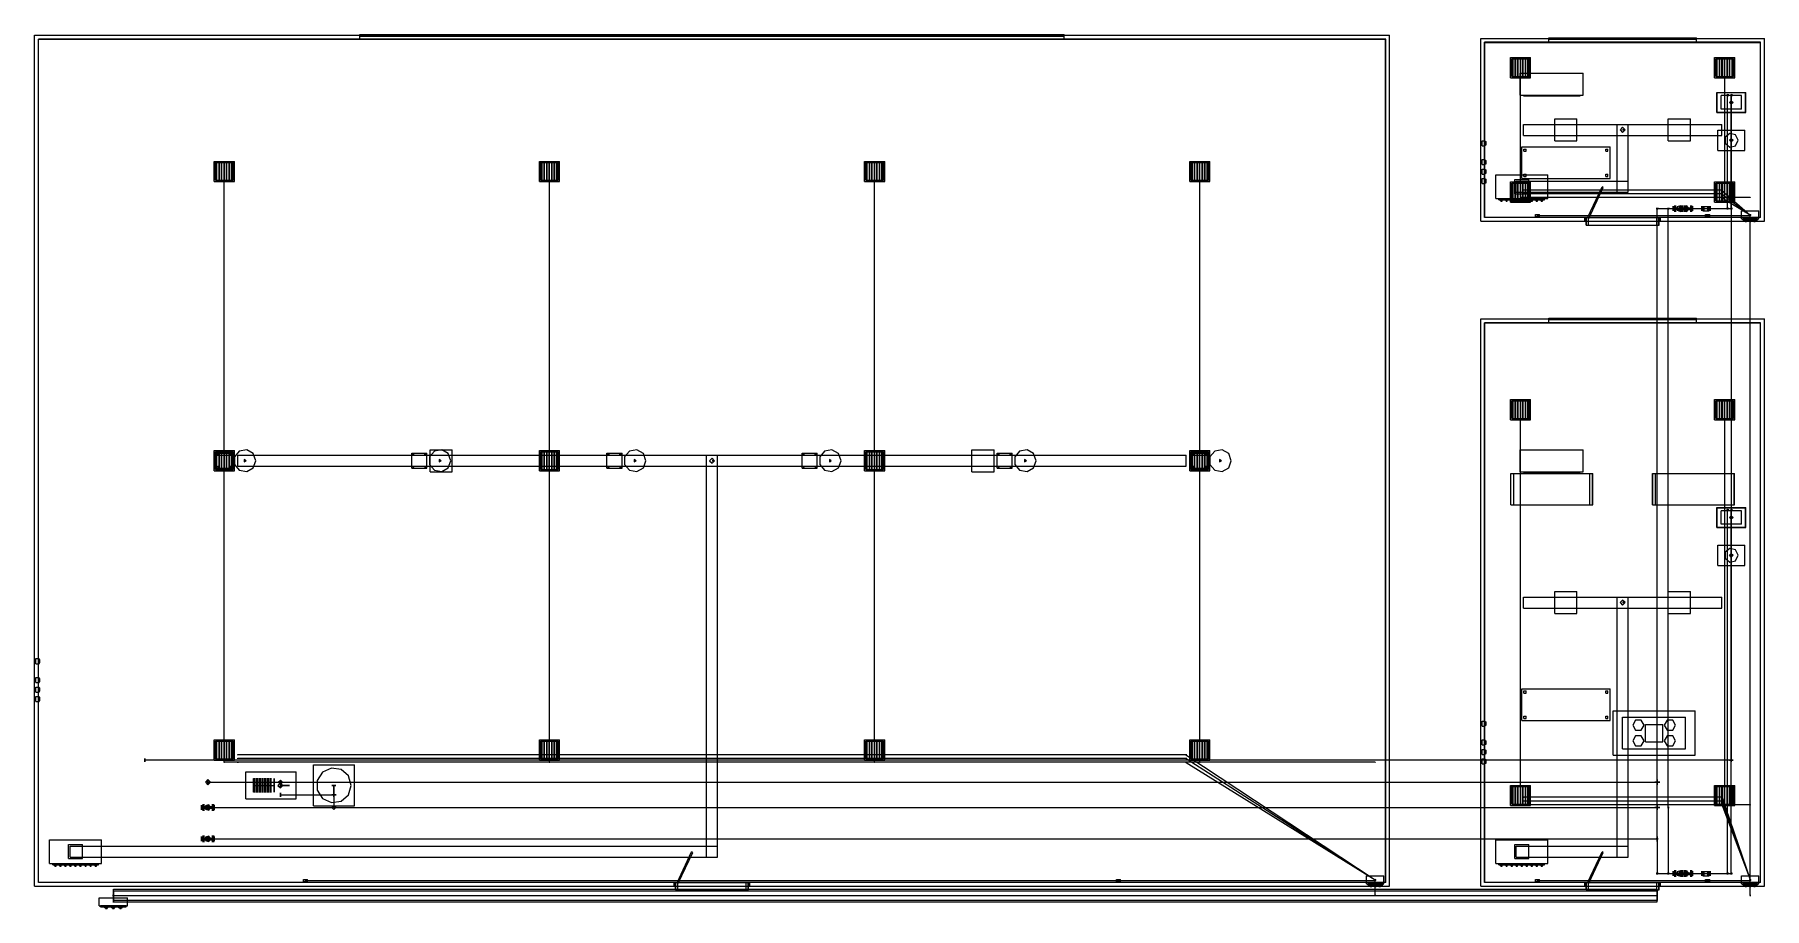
# Model space of a CAD drawing. Header units: millimetres. Extents: x 231000 to 285900, y 121795 to 149522.
import ezdxf

# ---------------------------------------------------------------- set-up
doc = ezdxf.new("R2010")
doc.units = ezdxf.units.MM

msp = doc.modelspace()

# ---------------------------------------------------------------- linework, layer by layer
at = {"layer": 'electrical'}
for p, q in [((278167.79, 148472), (278152.21, 148472)), ((278152.21, 148472), (278160, 148472)), ((278160, 148472), (278167.79, 148472)), ((278160, 144350), (278160, 148472)), ((284647.79, 148472), (284632.21, 148472)), ((284632.21, 148472), (284640, 148472)), ((284640, 148472), (284647.79, 148472)), ((284640, 144350), (284640, 148472)), ((237027.79, 145180), (237012.21, 145180)), ((237012.21, 145180), (237020, 145180)), ((237020, 145180), (237027.79, 145180)), ((237020, 126430), (237020, 145180)), ((247347.79, 145180), (247332.21, 145180)), ((247332.21, 145180), (247340, 145180)), ((247340, 145180), (247347.79, 145180)), ((247340, 126430), (247340, 145180)), ((257667.79, 145180), (257652.21, 145180)), ((257652.21, 145180), (257660, 145180)), ((257660, 145180), (257667.79, 145180)), ((257660, 126430), (257660, 145180)), ((267987.79, 145180), (267972.21, 145180)), ((267972.21, 145180), (267980, 145180)), ((267980, 145180), (267987.79, 145180)), ((267980, 126430), (267980, 145180)), ((278250, 144578.74), (278250, 144601.26)), ((278250, 144601.26), (278250, 144590)), ((278250, 144590), (278250, 144578.74)), ((284550, 144590), (278250, 144590)), ((278250, 144458.74), (278250, 144481.26)), ((278250, 144481.26), (278250, 144470)), ((278250, 144470), (278250, 144458.74)), ((284550, 144470), (278250, 144470)), ((284541.42, 144580.23), (284554.29, 144594.89)), ((284554.29, 144594.89), (284541.42, 144580.23)), ((285441.42, 143790.23), (284541.42, 144580.23)), ((284542.24, 144459.57), (284553.88, 144475.21)), ((284553.88, 144475.21), (284542.24, 144459.57)), ((285442.24, 143789.57), (284542.24, 144459.57)), ((284550, 144578.74), (284550, 144601.26)), ((284550, 144601.26), (284550, 144590)), ((284550, 144590), (284550, 144578.74)), ((284550, 144590), (284564.04, 144590)), ((284564.04, 144590), (284550, 144590)), ((284550, 144458.74), (284550, 144481.26)), ((284550, 144481.26), (284550, 144470)), ((284550, 144470), (284550, 144458.74)), ((284550, 144470), (284564.04, 144470)), ((284564.04, 144470), (284550, 144470)), ((284553.88, 144475.21), (284553.88, 144475.21)), ((284554.29, 144594.89), (284554.29, 144594.89)), ((278167.79, 144350), (278152.21, 144350)), ((278152.21, 144350), (278160, 144350)), ((278160, 144342.21), (278160, 144357.79)), ((278160, 144357.79), (278160, 144350)), ((278160, 144350), (278160, 144342.21)), ((285450, 144350), (278160, 144350)), ((278160, 144350), (278167.79, 144350)), ((278250, 144338.74), (278250, 144361.26)), ((278250, 144361.26), (278250, 144350)), ((278250, 144350), (278250, 144338.74)), ((284550, 144350), (278250, 144350)), ((284543.22, 144338.91), (284553.39, 144355.55)), ((284553.39, 144355.55), (284543.22, 144338.91)), ((285443.22, 143788.91), (284543.22, 144338.91)), ((284550, 144338.74), (284550, 144361.26)), ((284550, 144361.26), (284550, 144350)), ((284550, 144350), (284550, 144338.74)), ((284550, 144350), (284564.04, 144350)), ((284564.04, 144350), (284550, 144350)), ((284553.39, 144355.55), (284553.39, 144355.55)), ((284647.79, 144350), (284632.21, 144350)), ((284632.21, 144350), (284640, 144350)), ((284640, 144350), (284647.79, 144350)), ((285175, 143675), (285175, 143925)), ((285175, 143925), (285725, 143925)), ((285450, 144342.21), (285450, 144357.79)), ((285450, 144357.79), (285450, 144350)), ((285450, 144350), (285450, 144342.21)), ((285725, 143675), (285725, 143925)), ((278635, 143750), (278635, 143810)), ((278635, 143810), (278765, 143810)), ((278635, 143750), (278765, 143750)), ((278709, 143780), (278695.5, 143787.79)), ((278695.5, 143787.79), (278695.5, 143772.21)), ((278695.5, 143772.21), (278709, 143780)), ((278700, 143772.21), (278700, 143787.79)), ((278700, 143787.79), (278700, 143780)), ((278700, 143780), (285450, 143780)), ((278700, 143780), (278700, 143772.21)), ((278700, 143780), (278709.72, 143780)), ((278709.72, 143780), (278700, 143780)), ((278765, 143750), (278765, 143810)), ((284035, 143750), (284035, 143810)), ((284035, 143810), (284165, 143810)), ((284035, 143750), (284165, 143750)), ((284109, 143780), (284095.5, 143787.79)), ((284095.5, 143787.79), (284095.5, 143772.21)), ((284095.5, 143772.21), (284109, 143780)), ((284100, 143772.21), (284100, 143787.79)), ((284100, 143787.79), (284100, 143780)), ((284100, 143780), (285450, 143780)), ((284100, 143780), (284100, 143772.21)), ((284100, 143780), (284109.72, 143780)), ((284109.72, 143780), (284100, 143780)), ((284165, 143750), (284165, 143810)), ((285175, 143675), (285725, 143675)), ((285215, 143647.5), (285215, 143682.5)), ((285215, 143682.5), (285685, 143682.5)), ((285215, 143647.5), (285685, 143647.5)), ((285262.5, 143610), (285262.5, 143650)), ((285262.5, 143650), (285362.5, 143650)), ((285262.5, 143610), (285362.5, 143610)), ((285335.88, 143620), (285289.12, 143620)), ((285289.12, 143620), (285312.5, 143620)), ((285335.88, 143595), (285289.12, 143595)), ((285289.12, 143595), (285312.5, 143595)), ((285312.5, 143620), (285312.5, 143595)), ((285312.5, 143620), (285335.88, 143620)), ((285312.5, 143595), (285335.88, 143595)), ((285362.5, 143610), (285362.5, 143650)), ((285400, 143610), (285400, 143650)), ((285400, 143650), (285500, 143650)), ((285400, 143610), (285500, 143610)), ((285473.38, 143620), (285426.62, 143620)), ((285426.62, 143620), (285450, 143620)), ((285473.38, 143595), (285426.62, 143595)), ((285426.62, 143595), (285450, 143595)), ((285432, 143800), (285459, 143815.59)), ((285459, 143784.41), (285432, 143800)), ((285465.59, 143800), (285434.41, 143800)), ((285434.41, 143800), (285450, 143800)), ((285441.42, 143790.23), (285454.29, 143804.89)), ((285454.29, 143804.89), (285441.42, 143790.23)), ((285442.24, 143789.57), (285453.88, 143805.21)), ((285453.88, 143805.21), (285442.24, 143789.57)), ((285443.22, 143788.91), (285453.39, 143805.55)), ((285453.39, 143805.55), (285443.22, 143788.91)), ((285463, 143800), (285443.5, 143811.26)), ((285443.5, 143811.26), (285443.5, 143788.74)), ((285463, 143800), (285443.5, 143811.26)), ((285443.5, 143811.26), (285443.5, 143788.74)), ((285463, 143800), (285443.5, 143811.26)), ((285443.5, 143811.26), (285443.5, 143788.74)), ((285443.5, 143788.74), (285463, 143800)), ((285443.5, 143788.74), (285463, 143800)), ((285443.5, 143788.74), (285463, 143800)), ((285450, 143800), (285465.59, 143800)), ((285450, 122200), (285450, 143800)), ((285450, 143800), (285469.44, 143800)), ((285469.44, 143800), (285450, 143800)), ((285450, 143800), (285464.04, 143800)), ((285464.04, 143800), (285450, 143800)), ((285450, 143800), (285464.04, 143800)), ((285464.04, 143800), (285450, 143800)), ((285450, 143800), (285464.04, 143800)), ((285464.04, 143800), (285450, 143800)), ((285450, 143772.21), (285450, 143787.79)), ((285450, 143787.79), (285450, 143780)), ((285450, 143772.21), (285450, 143787.79)), ((285450, 143787.79), (285450, 143780)), ((285450, 143780), (285450, 143772.21)), ((285450, 143780), (285450, 143772.21)), ((285450, 143620), (285450, 143595)), ((285450, 143620), (285473.38, 143620)), ((285450, 143595), (285473.38, 143595)), ((285453.39, 143805.55), (285453.39, 143805.55)), ((285453.88, 143805.21), (285453.88, 143805.21)), ((285454.29, 143804.89), (285454.29, 143804.89)), ((285459, 143815.59), (285459, 143784.41)), ((285500, 143610), (285500, 143650)), ((285537.5, 143610), (285537.5, 143650)), ((285537.5, 143650), (285637.5, 143650)), ((285537.5, 143610), (285637.5, 143610)), ((285610.88, 143620), (285564.12, 143620)), ((285564.12, 143620), (285587.5, 143620)), ((285610.88, 143595), (285564.12, 143595)), ((285564.12, 143595), (285587.5, 143595)), ((285587.5, 143620), (285587.5, 143595)), ((285587.5, 143620), (285610.88, 143620)), ((285587.5, 143595), (285610.88, 143595)), ((285637.5, 143610), (285637.5, 143650)), ((285685, 143647.5), (285685, 143682.5)), ((278167.79, 137620), (278152.21, 137620)), ((278152.21, 137620), (278160, 137620)), ((278167.79, 137620), (278152.21, 137620)), ((278152.21, 137620), (278160, 137620)), ((278160, 137620), (278167.79, 137620)), ((278160, 125080), (278160, 137620)), ((278160, 137620), (278167.79, 137620)), ((278160, 125080), (278160, 137620)), ((284647.79, 137620), (284632.21, 137620)), ((284632.21, 137620), (284640, 137620)), ((284647.79, 137620), (284632.21, 137620)), ((284632.21, 137620), (284640, 137620)), ((284640, 137620), (284647.79, 137620)), ((284640, 125080), (284640, 137620)), ((284640, 137620), (284647.79, 137620)), ((284640, 125080), (284640, 137620)), ((237027.79, 126430), (237012.21, 126430)), ((237012.21, 126430), (237020, 126430)), ((237020, 126422.21), (237020, 126437.79)), ((237020, 126437.79), (237020, 126430)), ((237020, 126430), (237020, 126422.21)), ((273550, 126430), (237020, 126430)), ((237020, 126430), (237027.79, 126430)), ((237450, 126658.74), (237450, 126681.26)), ((237450, 126681.26), (237450, 126670)), ((237450, 126670), (237450, 126658.74)), ((267550, 126670), (237450, 126670)), ((237450, 126538.74), (237450, 126561.26)), ((237450, 126561.26), (237450, 126550)), ((237450, 126550), (237450, 126538.74)), ((267550, 126550), (237450, 126550)), ((237450, 126418.74), (237450, 126441.26)), ((237450, 126441.26), (237450, 126430)), ((237450, 126430), (237450, 126418.74)), ((267550, 126430), (237450, 126430)), ((247347.79, 126430), (247332.21, 126430)), ((247332.21, 126430), (247340, 126430)), ((247340, 126430), (247347.79, 126430)), ((257667.79, 126430), (257652.21, 126430)), ((257652.21, 126430), (257660, 126430)), ((257660, 126430), (257667.79, 126430)), ((267542.83, 126659.16), (267553.59, 126675.42)), ((267553.59, 126675.42), (267542.83, 126659.16)), ((273542.83, 122689.16), (267542.83, 126659.16)), ((267542.98, 126539.06), (267553.51, 126555.47)), ((267553.51, 126555.47), (267542.98, 126539.06)), ((273542.98, 122689.06), (267542.98, 126539.06)), ((267543.14, 126418.96), (267553.43, 126435.52)), ((267553.43, 126435.52), (267543.14, 126418.96)), ((273543.14, 122688.96), (267543.14, 126418.96)), ((267550, 126658.74), (267550, 126681.26)), ((267550, 126681.26), (267550, 126670)), ((267550, 126670), (267550, 126658.74)), ((267550, 126670), (267564.04, 126670)), ((267564.04, 126670), (267550, 126670)), ((267550, 126538.74), (267550, 126561.26)), ((267550, 126561.26), (267550, 126550)), ((267550, 126550), (267550, 126538.74)), ((267550, 126550), (267564.04, 126550)), ((267564.04, 126550), (267550, 126550)), ((267550, 126418.74), (267550, 126441.26)), ((267550, 126441.26), (267550, 126430)), ((267550, 126430), (267550, 126418.74)), ((267550, 126430), (267564.04, 126430)), ((267564.04, 126430), (267550, 126430)), ((267553.43, 126435.52), (267553.43, 126435.52)), ((267553.51, 126555.47), (267553.51, 126555.47)), ((267553.59, 126675.42), (267553.59, 126675.42)), ((267987.79, 126430), (267972.21, 126430)), ((267972.21, 126430), (267980, 126430)), ((267980, 126430), (267987.79, 126430)), ((273550, 126422.21), (273550, 126437.79)), ((273550, 126437.79), (273550, 126430)), ((273550, 126430), (273550, 126422.21)), ((278250, 125308.74), (278250, 125331.26)), ((278250, 125331.26), (278250, 125320)), ((278250, 125308.74), (278250, 125331.26)), ((278250, 125331.26), (278250, 125320)), ((278250, 125320), (278250, 125308.74)), ((284550, 125320), (278250, 125320)), ((278250, 125320), (278250, 125308.74)), ((284550, 125320), (278250, 125320)), ((278250, 125188.74), (278250, 125211.26)), ((278250, 125211.26), (278250, 125200)), ((278250, 125188.74), (278250, 125211.26)), ((278250, 125211.26), (278250, 125200)), ((278250, 125200), (278250, 125188.74)), ((284550, 125200), (278250, 125200)), ((278250, 125200), (278250, 125188.74)), ((284550, 125200), (278250, 125200)), ((284562.29, 125324.22), (284543.85, 125317.89)), ((284543.85, 125317.89), (284562.29, 125324.22)), ((284562.29, 125324.22), (284543.85, 125317.89)), ((284543.85, 125317.89), (284562.29, 125324.22)), ((284543.85, 125317.89), (284543.85, 125317.89)), ((284543.85, 125317.89), (284543.85, 125317.89)), ((284562.23, 125204.4), (284543.88, 125197.8)), ((284543.88, 125197.8), (284562.23, 125204.4)), ((284562.23, 125204.4), (284543.88, 125197.8)), ((284543.88, 125197.8), (284562.23, 125204.4)), ((284543.88, 125197.8), (284543.88, 125197.8)), ((284543.88, 125197.8), (284543.88, 125197.8)), ((284550, 125308.74), (284550, 125331.26)), ((284550, 125331.26), (284550, 125320)), ((284550, 125308.74), (284550, 125331.26)), ((284550, 125331.26), (284550, 125320)), ((284550, 125320), (284550, 125308.74)), ((284550, 125320), (284564.04, 125320)), ((284564.04, 125320), (284550, 125320)), ((284550, 125320), (284550, 125308.74)), ((284550, 125320), (284564.04, 125320)), ((284564.04, 125320), (284550, 125320)), ((284550, 125188.74), (284550, 125211.26)), ((284550, 125211.26), (284550, 125200)), ((284550, 125188.74), (284550, 125211.26)), ((284550, 125211.26), (284550, 125200)), ((284550, 125200), (284550, 125188.74)), ((284550, 125200), (284564.04, 125200)), ((284564.04, 125200), (284550, 125200)), ((284550, 125200), (284550, 125188.74)), ((284550, 125200), (284564.04, 125200)), ((284564.04, 125200), (284550, 125200)), ((285462.23, 122704.4), (284562.23, 125204.4)), ((285462.23, 122704.4), (284562.23, 125204.4)), ((285462.29, 122704.22), (284562.29, 125324.22)), ((285462.29, 122704.22), (284562.29, 125324.22)), ((278167.79, 125080), (278152.21, 125080)), ((278152.21, 125080), (278160, 125080)), ((278167.79, 125080), (278152.21, 125080)), ((278152.21, 125080), (278160, 125080)), ((278160, 125072.21), (278160, 125087.79)), ((278160, 125087.79), (278160, 125080)), ((278160, 125072.21), (278160, 125087.79)), ((278160, 125087.79), (278160, 125080)), ((278160, 125080), (278160, 125072.21)), ((285450, 125080), (278160, 125080)), ((278160, 125080), (278167.79, 125080)), ((278160, 125080), (278160, 125072.21)), ((285450, 125080), (278160, 125080)), ((278160, 125080), (278167.79, 125080)), ((278250, 125068.74), (278250, 125091.26)), ((278250, 125091.26), (278250, 125080)), ((278250, 125068.74), (278250, 125091.26)), ((278250, 125091.26), (278250, 125080)), ((278250, 125080), (278250, 125068.74)), ((284550, 125080), (278250, 125080)), ((278250, 125080), (278250, 125068.74)), ((284550, 125080), (278250, 125080)), ((284562.16, 125084.6), (284543.92, 125077.7)), ((284543.92, 125077.7), (284562.16, 125084.6)), ((284562.16, 125084.6), (284543.92, 125077.7)), ((284543.92, 125077.7), (284562.16, 125084.6)), ((284543.92, 125077.7), (284543.92, 125077.7)), ((284543.92, 125077.7), (284543.92, 125077.7)), ((284550, 125068.74), (284550, 125091.26)), ((284550, 125091.26), (284550, 125080)), ((284550, 125068.74), (284550, 125091.26)), ((284550, 125091.26), (284550, 125080)), ((284550, 125080), (284550, 125068.74)), ((284550, 125080), (284564.04, 125080)), ((284564.04, 125080), (284550, 125080)), ((284550, 125080), (284550, 125068.74)), ((284550, 125080), (284564.04, 125080)), ((284564.04, 125080), (284550, 125080)), ((285462.16, 122704.6), (284562.16, 125084.6)), ((285462.16, 122704.6), (284562.16, 125084.6)), ((284647.79, 125080), (284632.21, 125080)), ((284632.21, 125080), (284640, 125080)), ((284647.79, 125080), (284632.21, 125080)), ((284632.21, 125080), (284640, 125080)), ((284640, 125080), (284647.79, 125080)), ((284640, 125080), (284647.79, 125080)), ((285450, 125072.21), (285450, 125087.79)), ((285450, 125087.79), (285450, 125080)), ((285450, 125072.21), (285450, 125087.79)), ((285450, 125087.79), (285450, 125080)), ((285450, 125080), (285450, 125072.21)), ((285450, 125080), (285450, 125072.21)), ((239535, 122650), (239535, 122710)), ((239535, 122710), (239665, 122710)), ((239535, 122650), (239665, 122650)), ((239609, 122680), (239595.5, 122687.79)), ((239595.5, 122687.79), (239595.5, 122672.21)), ((239595.5, 122672.21), (239609, 122680)), ((239600, 122672.21), (239600, 122687.79)), ((239600, 122687.79), (239600, 122680)), ((239600, 122680), (273550, 122680)), ((239600, 122680), (239600, 122672.21)), ((239600, 122680), (239609.72, 122680)), ((239609.72, 122680), (239600, 122680)), ((239665, 122650), (239665, 122710)), ((265335, 122650), (265335, 122710)), ((265335, 122710), (265465, 122710)), ((265335, 122650), (265465, 122650)), ((265409, 122680), (265395.5, 122687.79)), ((265395.5, 122687.79), (265395.5, 122672.21)), ((265395.5, 122672.21), (265409, 122680)), ((265400, 122672.21), (265400, 122687.79)), ((265400, 122687.79), (265400, 122680)), ((265400, 122680), (273550, 122680)), ((265400, 122680), (265400, 122672.21)), ((265400, 122680), (265409.72, 122680)), ((265409.72, 122680), (265400, 122680)), ((265465, 122650), (265465, 122710)), ((273275, 122575), (273275, 122825)), ((273275, 122825), (273825, 122825)), ((273275, 122575), (273825, 122575)), ((273315, 122547.5), (273315, 122582.5)), ((273315, 122582.5), (273785, 122582.5)), ((273315, 122547.5), (273785, 122547.5)), ((273362.5, 122510), (273362.5, 122550)), ((273362.5, 122550), (273462.5, 122550)), ((273362.5, 122510), (273462.5, 122510)), ((273435.88, 122520), (273389.12, 122520)), ((273389.12, 122520), (273412.5, 122520)), ((273435.88, 122495), (273389.12, 122495)), ((273389.12, 122495), (273412.5, 122495)), ((273412.5, 122520), (273412.5, 122495)), ((273412.5, 122520), (273435.88, 122520)), ((273412.5, 122495), (273435.88, 122495)), ((273462.5, 122510), (273462.5, 122550)), ((273500, 122510), (273500, 122550)), ((273500, 122550), (273600, 122550)), ((273500, 122510), (273600, 122510)), ((273573.38, 122520), (273526.62, 122520)), ((273526.62, 122520), (273550, 122520)), ((273573.38, 122495), (273526.62, 122495)), ((273526.62, 122495), (273550, 122495)), ((273532, 122700), (273559, 122715.59)), ((273559, 122684.41), (273532, 122700)), ((273565.59, 122700), (273534.41, 122700)), ((273534.41, 122700), (273550, 122700)), ((273542.83, 122689.16), (273553.59, 122705.42)), ((273553.59, 122705.42), (273542.83, 122689.16)), ((273542.98, 122689.06), (273553.51, 122705.47)), ((273553.51, 122705.47), (273542.98, 122689.06)), ((273543.14, 122688.96), (273553.43, 122705.52)), ((273553.43, 122705.52), (273543.14, 122688.96)), ((273563, 122700), (273543.5, 122711.26)), ((273543.5, 122711.26), (273543.5, 122688.74)), ((273563, 122700), (273543.5, 122711.26)), ((273543.5, 122711.26), (273543.5, 122688.74)), ((273563, 122700), (273543.5, 122711.26)), ((273543.5, 122711.26), (273543.5, 122688.74)), ((273543.5, 122688.74), (273563, 122700)), ((273543.5, 122688.74), (273563, 122700)), ((273543.5, 122688.74), (273563, 122700)), ((273550, 122700), (273565.59, 122700)), ((273550, 122200), (273550, 122700)), ((273550, 122700), (273569.44, 122700)), ((273569.44, 122700), (273550, 122700)), ((273550, 122700), (273564.04, 122700)), ((273564.04, 122700), (273550, 122700)), ((273550, 122700), (273564.04, 122700)), ((273564.04, 122700), (273550, 122700)), ((273550, 122700), (273564.04, 122700)), ((273564.04, 122700), (273550, 122700)), ((273550, 122672.21), (273550, 122687.79)), ((273550, 122687.79), (273550, 122680)), ((273550, 122672.21), (273550, 122687.79)), ((273550, 122687.79), (273550, 122680)), ((273550, 122680), (273550, 122672.21)), ((273550, 122680), (273550, 122672.21)), ((273550, 122520), (273550, 122495)), ((273550, 122520), (273573.38, 122520)), ((273550, 122495), (273573.38, 122495)), ((273553.43, 122705.52), (273553.43, 122705.52)), ((273553.51, 122705.47), (273553.51, 122705.47)), ((273553.59, 122705.42), (273553.59, 122705.42)), ((273559, 122715.59), (273559, 122684.41)), ((273600, 122510), (273600, 122550)), ((273637.5, 122510), (273637.5, 122550)), ((273637.5, 122550), (273737.5, 122550)), ((273637.5, 122510), (273737.5, 122510)), ((273710.88, 122520), (273664.12, 122520)), ((273664.12, 122520), (273687.5, 122520)), ((273710.88, 122495), (273664.12, 122495)), ((273664.12, 122495), (273687.5, 122495)), ((273687.5, 122520), (273687.5, 122495)), ((273687.5, 122520), (273710.88, 122520)), ((273687.5, 122495), (273710.88, 122495)), ((273737.5, 122510), (273737.5, 122550)), ((273785, 122547.5), (273785, 122582.5)), ((273825, 122575), (273825, 122825)), ((278635, 122650), (278635, 122710)), ((278635, 122710), (278765, 122710)), ((278635, 122650), (278635, 122710)), ((278635, 122710), (278765, 122710)), ((278635, 122650), (278765, 122650)), ((278635, 122650), (278765, 122650)), ((278709, 122680), (278695.5, 122687.79)), ((278695.5, 122687.79), (278695.5, 122672.21)), ((278709, 122680), (278695.5, 122687.79)), ((278695.5, 122687.79), (278695.5, 122672.21)), ((278695.5, 122672.21), (278709, 122680)), ((278695.5, 122672.21), (278709, 122680)), ((278700, 122672.21), (278700, 122687.79)), ((278700, 122687.79), (278700, 122680)), ((278700, 122672.21), (278700, 122687.79)), ((278700, 122687.79), (278700, 122680)), ((278700, 122680), (285450, 122680)), ((278700, 122680), (278700, 122672.21)), ((278700, 122680), (278709.72, 122680)), ((278709.72, 122680), (278700, 122680)), ((278700, 122680), (285450, 122680)), ((278700, 122680), (278700, 122672.21)), ((278700, 122680), (278709.72, 122680)), ((278709.72, 122680), (278700, 122680)), ((278765, 122650), (278765, 122710)), ((278765, 122650), (278765, 122710)), ((284035, 122650), (284035, 122710)), ((284035, 122710), (284165, 122710)), ((284035, 122650), (284035, 122710)), ((284035, 122710), (284165, 122710)), ((284035, 122650), (284165, 122650)), ((284035, 122650), (284165, 122650)), ((284109, 122680), (284095.5, 122687.79)), ((284095.5, 122687.79), (284095.5, 122672.21)), ((284109, 122680), (284095.5, 122687.79)), ((284095.5, 122687.79), (284095.5, 122672.21)), ((284095.5, 122672.21), (284109, 122680)), ((284095.5, 122672.21), (284109, 122680)), ((284100, 122672.21), (284100, 122687.79)), ((284100, 122687.79), (284100, 122680)), ((284100, 122672.21), (284100, 122687.79)), ((284100, 122687.79), (284100, 122680)), ((284100, 122680), (285450, 122680)), ((284100, 122680), (284100, 122672.21)), ((284100, 122680), (284109.72, 122680)), ((284109.72, 122680), (284100, 122680)), ((284100, 122680), (285450, 122680)), ((284100, 122680), (284100, 122672.21)), ((284100, 122680), (284109.72, 122680)), ((284109.72, 122680), (284100, 122680)), ((284165, 122650), (284165, 122710)), ((284165, 122650), (284165, 122710)), ((285175, 122575), (285175, 122825)), ((285175, 122825), (285725, 122825)), ((285175, 122575), (285175, 122825)), ((285175, 122825), (285725, 122825)), ((285175, 122575), (285725, 122575)), ((285175, 122575), (285725, 122575)), ((285215, 122547.5), (285215, 122582.5)), ((285215, 122582.5), (285685, 122582.5)), ((285215, 122547.5), (285215, 122582.5)), ((285215, 122582.5), (285685, 122582.5)), ((285215, 122547.5), (285685, 122547.5)), ((285215, 122547.5), (285685, 122547.5)), ((285262.5, 122510), (285262.5, 122550)), ((285262.5, 122550), (285362.5, 122550)), ((285262.5, 122510), (285262.5, 122550)), ((285262.5, 122550), (285362.5, 122550)), ((285262.5, 122510), (285362.5, 122510)), ((285262.5, 122510), (285362.5, 122510)), ((285335.88, 122520), (285289.12, 122520)), ((285289.12, 122520), (285312.5, 122520)), ((285335.88, 122520), (285289.12, 122520)), ((285289.12, 122520), (285312.5, 122520)), ((285335.88, 122495), (285289.12, 122495)), ((285289.12, 122495), (285312.5, 122495)), ((285335.88, 122495), (285289.12, 122495)), ((285289.12, 122495), (285312.5, 122495)), ((285312.5, 122520), (285312.5, 122495)), ((285312.5, 122520), (285335.88, 122520)), ((285312.5, 122520), (285312.5, 122495)), ((285312.5, 122520), (285335.88, 122520)), ((285312.5, 122495), (285335.88, 122495)), ((285312.5, 122495), (285335.88, 122495)), ((285362.5, 122510), (285362.5, 122550)), ((285362.5, 122510), (285362.5, 122550)), ((285400, 122510), (285400, 122550)), ((285400, 122550), (285500, 122550)), ((285400, 122510), (285400, 122550)), ((285400, 122550), (285500, 122550)), ((285400, 122510), (285500, 122510)), ((285400, 122510), (285500, 122510)), ((285473.38, 122520), (285426.62, 122520)), ((285426.62, 122520), (285450, 122520)), ((285473.38, 122520), (285426.62, 122520)), ((285426.62, 122520), (285450, 122520)), ((285473.38, 122495), (285426.62, 122495)), ((285426.62, 122495), (285450, 122495)), ((285473.38, 122495), (285426.62, 122495)), ((285426.62, 122495), (285450, 122495)), ((285432, 122700), (285459, 122715.59)), ((285432, 122700), (285459, 122715.59)), ((285459, 122684.41), (285432, 122700)), ((285459, 122684.41), (285432, 122700)), ((285465.59, 122700), (285434.41, 122700)), ((285434.41, 122700), (285450, 122700)), ((285465.59, 122700), (285434.41, 122700)), ((285434.41, 122700), (285450, 122700)), ((285463, 122700), (285443.5, 122711.26)), ((285443.5, 122711.26), (285443.5, 122688.74)), ((285463, 122700), (285443.5, 122711.26)), ((285443.5, 122711.26), (285443.5, 122688.74)), ((285463, 122700), (285443.5, 122711.26)), ((285443.5, 122711.26), (285443.5, 122688.74)), ((285463, 122700), (285443.5, 122711.26)), ((285443.5, 122711.26), (285443.5, 122688.74)), ((285463, 122700), (285443.5, 122711.26)), ((285443.5, 122711.26), (285443.5, 122688.74)), ((285463, 122700), (285443.5, 122711.26)), ((285443.5, 122711.26), (285443.5, 122688.74)), ((285443.5, 122688.74), (285463, 122700)), ((285443.5, 122688.74), (285463, 122700)), ((285443.5, 122688.74), (285463, 122700)), ((285443.5, 122688.74), (285463, 122700)), ((285443.5, 122688.74), (285463, 122700)), ((285443.5, 122688.74), (285463, 122700)), ((285462.29, 122704.22), (285443.85, 122697.89)), ((285443.85, 122697.89), (285462.29, 122704.22)), ((285462.29, 122704.22), (285443.85, 122697.89)), ((285443.85, 122697.89), (285462.29, 122704.22)), ((285443.85, 122697.89), (285443.85, 122697.89)), ((285443.85, 122697.89), (285443.85, 122697.89)), ((285462.23, 122704.4), (285443.88, 122697.8)), ((285443.88, 122697.8), (285462.23, 122704.4)), ((285462.23, 122704.4), (285443.88, 122697.8)), ((285443.88, 122697.8), (285462.23, 122704.4)), ((285443.88, 122697.8), (285443.88, 122697.8)), ((285443.88, 122697.8), (285443.88, 122697.8)), ((285462.16, 122704.6), (285443.92, 122697.7)), ((285443.92, 122697.7), (285462.16, 122704.6)), ((285462.16, 122704.6), (285443.92, 122697.7)), ((285443.92, 122697.7), (285462.16, 122704.6)), ((285443.92, 122697.7), (285443.92, 122697.7)), ((285443.92, 122697.7), (285443.92, 122697.7)), ((285450, 122700), (285465.59, 122700)), ((285450, 122200), (285450, 122700)), ((285450, 122700), (285469.44, 122700)), ((285469.44, 122700), (285450, 122700)), ((285450, 122700), (285464.04, 122700)), ((285464.04, 122700), (285450, 122700)), ((285450, 122700), (285464.04, 122700)), ((285464.04, 122700), (285450, 122700)), ((285450, 122700), (285464.04, 122700)), ((285464.04, 122700), (285450, 122700)), ((285450, 122700), (285465.59, 122700)), ((285450, 122200), (285450, 122700)), ((285450, 122700), (285469.44, 122700)), ((285469.44, 122700), (285450, 122700)), ((285450, 122700), (285464.04, 122700)), ((285464.04, 122700), (285450, 122700)), ((285450, 122700), (285464.04, 122700)), ((285464.04, 122700), (285450, 122700)), ((285450, 122700), (285464.04, 122700)), ((285464.04, 122700), (285450, 122700)), ((285450, 122672.21), (285450, 122687.79)), ((285450, 122687.79), (285450, 122680)), ((285450, 122672.21), (285450, 122687.79)), ((285450, 122687.79), (285450, 122680)), ((285450, 122672.21), (285450, 122687.79)), ((285450, 122687.79), (285450, 122680)), ((285450, 122672.21), (285450, 122687.79)), ((285450, 122687.79), (285450, 122680)), ((285450, 122680), (285450, 122672.21)), ((285450, 122680), (285450, 122672.21)), ((285450, 122680), (285450, 122672.21)), ((285450, 122680), (285450, 122672.21)), ((285450, 122520), (285450, 122495)), ((285450, 122520), (285473.38, 122520)), ((285450, 122520), (285450, 122495)), ((285450, 122520), (285473.38, 122520)), ((285450, 122495), (285473.38, 122495)), ((285450, 122495), (285473.38, 122495)), ((285459, 122715.59), (285459, 122684.41)), ((285459, 122715.59), (285459, 122684.41)), ((285500, 122510), (285500, 122550)), ((285500, 122510), (285500, 122550)), ((285537.5, 122510), (285537.5, 122550)), ((285537.5, 122550), (285637.5, 122550)), ((285537.5, 122510), (285537.5, 122550)), ((285537.5, 122550), (285637.5, 122550)), ((285537.5, 122510), (285637.5, 122510)), ((285537.5, 122510), (285637.5, 122510)), ((285610.88, 122520), (285564.12, 122520)), ((285564.12, 122520), (285587.5, 122520)), ((285610.88, 122520), (285564.12, 122520)), ((285564.12, 122520), (285587.5, 122520)), ((285610.88, 122495), (285564.12, 122495)), ((285564.12, 122495), (285587.5, 122495)), ((285610.88, 122495), (285564.12, 122495)), ((285564.12, 122495), (285587.5, 122495)), ((285587.5, 122520), (285587.5, 122495)), ((285587.5, 122520), (285610.88, 122520)), ((285587.5, 122520), (285587.5, 122495)), ((285587.5, 122520), (285610.88, 122520)), ((285587.5, 122495), (285610.88, 122495)), ((285587.5, 122495), (285610.88, 122495)), ((285637.5, 122510), (285637.5, 122550)), ((285637.5, 122510), (285637.5, 122550)), ((285685, 122547.5), (285685, 122582.5)), ((285685, 122547.5), (285685, 122582.5)), ((285725, 122575), (285725, 122825)), ((285725, 122575), (285725, 122825)), ((233050, 121875), (233050, 122125)), ((233050, 122125), (233950, 122125)), ((233090, 121847.5), (233090, 121882.5)), ((233090, 121882.5), (233910, 121882.5)), ((233521.65, 122200), (233478.35, 122200)), ((233478.35, 122200), (233500, 122200)), ((233521.65, 122000), (233478.35, 122000)), ((233478.35, 122000), (233500, 122000)), ((233525, 122200), (233487.5, 122221.65)), ((233487.5, 122221.65), (233487.5, 122178.35)), ((233487.5, 122178.35), (233525, 122200)), ((233500, 122350), (233500, 122400)), ((233500, 122000), (233500, 122400)), ((233500, 122400), (282500, 122400)), ((233500, 122350), (233500, 122400)), ((233500, 122000), (233500, 122400)), ((233500, 122400), (282500, 122400)), ((233500, 122350), (233500, 122050)), ((233500, 122350), (282500, 122350)), ((233500, 122350), (233500, 122050)), ((233500, 122350), (282500, 122350)), ((233500, 122184.41), (233500, 122215.59)), ((233500, 122215.59), (233500, 122200)), ((233500, 122184.41), (233500, 122215.59)), ((233500, 122215.59), (233500, 122200)), ((233500, 122200), (282500, 122200)), ((233500, 122200), (233500, 122184.41)), ((233500, 122200), (282500, 122200)), ((233500, 122200), (233500, 122184.41)), ((233500, 122200), (233521.65, 122200)), ((233500, 122000), (233500, 122200)), ((233500, 122200), (233527, 122200)), ((233527, 122200), (233500, 122200)), ((233500, 122000), (233500, 122050)), ((282500, 122050), (233500, 122050)), ((233500, 122000), (233500, 122050)), ((282500, 122050), (233500, 122050)), ((233500, 122000), (282500, 122000)), ((233500, 122000), (282500, 122000)), ((233500, 122000), (233521.65, 122000)), ((233910, 121847.5), (233910, 121882.5)), ((233950, 121875), (233950, 122125)), ((273565.59, 122200), (273534.41, 122200)), ((273534.41, 122200), (273550, 122200)), ((273550, 122200), (273565.59, 122200)), ((282500, 122350), (282500, 122400)), ((282500, 122000), (282500, 122400)), ((282500, 122350), (282500, 122400)), ((282500, 122000), (282500, 122400)), ((282500, 122350), (282500, 122050)), ((282500, 122350), (282500, 122050)), ((282500, 122184.41), (282500, 122215.59)), ((282500, 122215.59), (282500, 122200)), ((282500, 122184.41), (282500, 122215.59)), ((282500, 122215.59), (282500, 122200)), ((282500, 122200), (282500, 122184.41)), ((282500, 122200), (282500, 122184.41)), ((282500, 122000), (282500, 122050)), ((282500, 122000), (282500, 122050)), ((285465.59, 122200), (285434.41, 122200)), ((285434.41, 122200), (285450, 122200)), ((285465.59, 122200), (285434.41, 122200)), ((285434.41, 122200), (285450, 122200)), ((285465.59, 122200), (285434.41, 122200)), ((285434.41, 122200), (285450, 122200)), ((285450, 122200), (285465.59, 122200)), ((285450, 122200), (285465.59, 122200)), ((285450, 122200), (285465.59, 122200)), ((233050, 121875), (233950, 121875)), ((233090, 121847.5), (233910, 121847.5)), ((233225, 121810), (233225, 121850)), ((233225, 121850), (233325, 121850)), ((233225, 121810), (233325, 121810)), ((233298.38, 121820), (233251.62, 121820)), ((233251.62, 121820), (233275, 121820)), ((233298.38, 121795), (233251.62, 121795)), ((233251.62, 121795), (233275, 121795)), ((233275, 121820), (233275, 121795)), ((233275, 121820), (233298.38, 121820)), ((233275, 121795), (233298.38, 121795)), ((233325, 121810), (233325, 121850)), ((233450, 121810), (233450, 121850)), ((233450, 121850), (233550, 121850)), ((233450, 121810), (233550, 121810)), ((233523.38, 121820), (233476.62, 121820)), ((233476.62, 121820), (233500, 121820)), ((233523.38, 121795), (233476.62, 121795)), ((233476.62, 121795), (233500, 121795)), ((233500, 121820), (233500, 121795)), ((233500, 121820), (233523.38, 121820)), ((233500, 121795), (233523.38, 121795)), ((233550, 121810), (233550, 121850)), ((233675, 121810), (233675, 121850)), ((233675, 121850), (233775, 121850)), ((233675, 121810), (233775, 121810)), ((233748.38, 121820), (233701.62, 121820)), ((233701.62, 121820), (233725, 121820)), ((233748.38, 121795), (233701.62, 121795)), ((233701.62, 121795), (233725, 121795)), ((233725, 121820), (233725, 121795)), ((233725, 121820), (233748.38, 121820)), ((233725, 121795), (233748.38, 121795)), ((233775, 121810), (233775, 121850))]:
    msp.add_line(p, q, dxfattribs=at)
at = {"layer": 'hvac'}
for p, q in [((278250, 146325), (278250, 146675)), ((278250, 146675), (284550, 146675)), ((279250, 146150), (279250, 146850)), ((279250, 146850), (279950, 146850)), ((279950, 146150), (279950, 146850)), ((281225, 144525), (281225, 146675)), ((281225, 146675), (281575, 146675)), ((281575, 144525), (281575, 146675)), ((282850, 146150), (282850, 146850)), ((282850, 146850), (283550, 146850)), ((283550, 146150), (283550, 146850)), ((284550, 146325), (284550, 146675)), ((278250, 146325), (284550, 146325)), ((279250, 146150), (279950, 146150)), ((282850, 146150), (283550, 146150)), ((277375, 144325), (277375, 145075)), ((277375, 145075), (279025, 145075)), ((279025, 144325), (279025, 145075)), ((277975, 144475), (277975, 144925)), ((277975, 144925), (278425, 144925)), ((277975, 144475), (278425, 144475)), ((278025, 144525), (278025, 144875)), ((278025, 144875), (281575, 144875)), ((278025, 144525), (281575, 144525)), ((278425, 144475), (278425, 144925)), ((281225, 144525), (281575, 144525)), ((281575, 144525), (281575, 144875)), ((277375, 144325), (279025, 144325)), ((277475, 144280), (277475, 144320)), ((277475, 144320), (278925, 144320)), ((277475, 144280), (278925, 144280)), ((277540, 144240), (277540, 144300)), ((277540, 144300), (277580, 144300)), ((277540, 144240), (277580, 144240)), ((277580, 144240), (277580, 144300)), ((277700, 144240), (277700, 144300)), ((277700, 144300), (277740, 144300)), ((277700, 144240), (277740, 144240)), ((277740, 144240), (277740, 144300)), ((277860, 144240), (277860, 144300)), ((277860, 144300), (277900, 144300)), ((277860, 144240), (277900, 144240)), ((277900, 144240), (277900, 144300)), ((278020, 144240), (278020, 144300)), ((278020, 144300), (278060, 144300)), ((278020, 144240), (278060, 144240)), ((278060, 144240), (278060, 144300)), ((278180, 144240), (278180, 144300)), ((278180, 144300), (278220, 144300)), ((278180, 144240), (278220, 144240)), ((278220, 144240), (278220, 144300)), ((278340, 144240), (278340, 144300)), ((278340, 144300), (278380, 144300)), ((278340, 144240), (278380, 144240)), ((278380, 144240), (278380, 144300)), ((278500, 144240), (278500, 144300)), ((278500, 144300), (278540, 144300)), ((278500, 144240), (278540, 144240)), ((278540, 144240), (278540, 144300)), ((278660, 144240), (278660, 144300)), ((278660, 144300), (278700, 144300)), ((278660, 144240), (278700, 144240)), ((278700, 144240), (278700, 144300)), ((278820, 144240), (278820, 144300)), ((278820, 144300), (278860, 144300)), ((278820, 144240), (278860, 144240)), ((278860, 144240), (278860, 144300)), ((278925, 144280), (278925, 144320)), ((237450, 135825), (237450, 136175)), ((237450, 136175), (267550, 136175)), ((243550, 135650), (243550, 136350)), ((243550, 136350), (244250, 136350)), ((244250, 135650), (244250, 136350)), ((252325, 123425), (252325, 136175)), ((252325, 136175), (252675, 136175)), ((252675, 123425), (252675, 136175)), ((260750, 135650), (260750, 136350)), ((260750, 136350), (261450, 136350)), ((261450, 135650), (261450, 136350)), ((267550, 135825), (267550, 136175)), ((237450, 135825), (267550, 135825)), ((243550, 135650), (244250, 135650)), ((260750, 135650), (261450, 135650)), ((279250, 131150), (279250, 131850)), ((279250, 131850), (279950, 131850)), ((279250, 131150), (279250, 131850)), ((279250, 131850), (279950, 131850)), ((279950, 131150), (279950, 131850)), ((279950, 131150), (279950, 131850)), ((282850, 131150), (282850, 131850)), ((282850, 131850), (283550, 131850)), ((282850, 131150), (282850, 131850)), ((282850, 131850), (283550, 131850)), ((283550, 131150), (283550, 131850)), ((283550, 131150), (283550, 131850)), ((278250, 131325), (278250, 131675)), ((278250, 131675), (284550, 131675)), ((278250, 131325), (278250, 131675)), ((278250, 131675), (284550, 131675)), ((278250, 131325), (284550, 131325)), ((278250, 131325), (284550, 131325)), ((281225, 123425), (281225, 131675)), ((281225, 131675), (281575, 131675)), ((281225, 123425), (281225, 131675)), ((281225, 131675), (281575, 131675)), ((281575, 123425), (281575, 131675)), ((281575, 123425), (281575, 131675)), ((284550, 131325), (284550, 131675)), ((284550, 131325), (284550, 131675)), ((279250, 131150), (279950, 131150)), ((279250, 131150), (279950, 131150)), ((282850, 131150), (283550, 131150)), ((282850, 131150), (283550, 131150)), ((281100, 126660), (281100, 128060)), ((281100, 128060), (283700, 128060)), ((283700, 126660), (283700, 128060)), ((282125, 127085), (282125, 127635)), ((282125, 127635), (282675, 127635)), ((282675, 127085), (282675, 127635)), ((282125, 127085), (282675, 127085)), ((281100, 126660), (283700, 126660)), ((231475, 123225), (231475, 123975)), ((231475, 123975), (233125, 123975)), ((232075, 123375), (232075, 123825)), ((232075, 123825), (232525, 123825)), ((232125, 123425), (232125, 123775)), ((232125, 123775), (252675, 123775)), ((232525, 123375), (232525, 123825)), ((233125, 123225), (233125, 123975)), ((252675, 123425), (252675, 123775)), ((277375, 123225), (277375, 123975)), ((277375, 123975), (279025, 123975)), ((277375, 123225), (277375, 123975)), ((277375, 123975), (279025, 123975)), ((277975, 123375), (277975, 123825)), ((277975, 123825), (278425, 123825)), ((277975, 123375), (277975, 123825)), ((277975, 123825), (278425, 123825)), ((278025, 123425), (278025, 123775)), ((278025, 123775), (281575, 123775)), ((278025, 123425), (278025, 123775)), ((278025, 123775), (281575, 123775)), ((278425, 123375), (278425, 123825)), ((278425, 123375), (278425, 123825)), ((279025, 123225), (279025, 123975)), ((279025, 123225), (279025, 123975)), ((281575, 123425), (281575, 123775)), ((281575, 123425), (281575, 123775)), ((231475, 123225), (233125, 123225)), ((231575, 123180), (231575, 123220)), ((231575, 123220), (233025, 123220)), ((231575, 123180), (233025, 123180)), ((231640, 123140), (231640, 123200)), ((231640, 123200), (231680, 123200)), ((231640, 123140), (231680, 123140)), ((231680, 123140), (231680, 123200)), ((231800, 123140), (231800, 123200)), ((231800, 123200), (231840, 123200)), ((231800, 123140), (231840, 123140)), ((231840, 123140), (231840, 123200)), ((231960, 123140), (231960, 123200)), ((231960, 123200), (232000, 123200)), ((231960, 123140), (232000, 123140)), ((232000, 123140), (232000, 123200)), ((232075, 123375), (232525, 123375)), ((232120, 123140), (232120, 123200)), ((232120, 123200), (232160, 123200)), ((232120, 123140), (232160, 123140)), ((232125, 123425), (252675, 123425)), ((232160, 123140), (232160, 123200)), ((232280, 123140), (232280, 123200)), ((232280, 123200), (232320, 123200)), ((232280, 123140), (232320, 123140)), ((232320, 123140), (232320, 123200)), ((232440, 123140), (232440, 123200)), ((232440, 123200), (232480, 123200)), ((232440, 123140), (232480, 123140)), ((232480, 123140), (232480, 123200)), ((232600, 123140), (232600, 123200)), ((232600, 123200), (232640, 123200)), ((232600, 123140), (232640, 123140)), ((232640, 123140), (232640, 123200)), ((232760, 123140), (232760, 123200)), ((232760, 123200), (232800, 123200)), ((232760, 123140), (232800, 123140)), ((232800, 123140), (232800, 123200)), ((232920, 123140), (232920, 123200)), ((232920, 123200), (232960, 123200)), ((232920, 123140), (232960, 123140)), ((232960, 123140), (232960, 123200)), ((233025, 123180), (233025, 123220)), ((252325, 123425), (252675, 123425)), ((277375, 123225), (279025, 123225)), ((277375, 123225), (279025, 123225)), ((277475, 123180), (277475, 123220)), ((277475, 123220), (278925, 123220)), ((277475, 123180), (277475, 123220)), ((277475, 123220), (278925, 123220)), ((277475, 123180), (278925, 123180)), ((277475, 123180), (278925, 123180)), ((277540, 123140), (277540, 123200)), ((277540, 123200), (277580, 123200)), ((277540, 123140), (277540, 123200)), ((277540, 123200), (277580, 123200)), ((277540, 123140), (277580, 123140)), ((277540, 123140), (277580, 123140)), ((277580, 123140), (277580, 123200)), ((277580, 123140), (277580, 123200)), ((277700, 123140), (277700, 123200)), ((277700, 123200), (277740, 123200)), ((277700, 123140), (277700, 123200)), ((277700, 123200), (277740, 123200)), ((277700, 123140), (277740, 123140)), ((277700, 123140), (277740, 123140)), ((277740, 123140), (277740, 123200)), ((277740, 123140), (277740, 123200)), ((277860, 123140), (277860, 123200)), ((277860, 123200), (277900, 123200)), ((277860, 123140), (277860, 123200)), ((277860, 123200), (277900, 123200)), ((277860, 123140), (277900, 123140)), ((277860, 123140), (277900, 123140)), ((277900, 123140), (277900, 123200)), ((277900, 123140), (277900, 123200)), ((277975, 123375), (278425, 123375)), ((277975, 123375), (278425, 123375)), ((278020, 123140), (278020, 123200)), ((278020, 123200), (278060, 123200)), ((278020, 123140), (278020, 123200)), ((278020, 123200), (278060, 123200)), ((278020, 123140), (278060, 123140)), ((278020, 123140), (278060, 123140)), ((278025, 123425), (281575, 123425)), ((278025, 123425), (281575, 123425)), ((278060, 123140), (278060, 123200)), ((278060, 123140), (278060, 123200)), ((278180, 123140), (278180, 123200)), ((278180, 123200), (278220, 123200)), ((278180, 123140), (278180, 123200)), ((278180, 123200), (278220, 123200)), ((278180, 123140), (278220, 123140)), ((278180, 123140), (278220, 123140)), ((278220, 123140), (278220, 123200)), ((278220, 123140), (278220, 123200)), ((278340, 123140), (278340, 123200)), ((278340, 123200), (278380, 123200)), ((278340, 123140), (278340, 123200)), ((278340, 123200), (278380, 123200)), ((278340, 123140), (278380, 123140)), ((278340, 123140), (278380, 123140)), ((278380, 123140), (278380, 123200)), ((278380, 123140), (278380, 123200)), ((278500, 123140), (278500, 123200)), ((278500, 123200), (278540, 123200)), ((278500, 123140), (278500, 123200)), ((278500, 123200), (278540, 123200)), ((278500, 123140), (278540, 123140)), ((278500, 123140), (278540, 123140)), ((278540, 123140), (278540, 123200)), ((278540, 123140), (278540, 123200)), ((278660, 123140), (278660, 123200)), ((278660, 123200), (278700, 123200)), ((278660, 123140), (278660, 123200)), ((278660, 123200), (278700, 123200)), ((278660, 123140), (278700, 123140)), ((278660, 123140), (278700, 123140)), ((278700, 123140), (278700, 123200)), ((278700, 123140), (278700, 123200)), ((278820, 123140), (278820, 123200)), ((278820, 123200), (278860, 123200)), ((278820, 123140), (278820, 123200)), ((278820, 123200), (278860, 123200)), ((278820, 123140), (278860, 123140)), ((278820, 123140), (278860, 123140)), ((278860, 123140), (278860, 123200)), ((278860, 123140), (278860, 123200)), ((278925, 123180), (278925, 123220)), ((278925, 123180), (278925, 123220)), ((281225, 123425), (281575, 123425)), ((281225, 123425), (281575, 123425))]:
    msp.add_line(p, q, dxfattribs=at)
at = {"layer": 'interiors'}
for p, q in [((231000, 122500), (231000, 149500)), ((231000, 149500), (274000, 149500)), ((273880, 149380), (231120, 149380)), ((231120, 122620), (231120, 149380)), ((231125, 122625), (231125, 149375)), ((231125, 149375), (273875, 149375)), ((241320, 149477.5), (241320, 149522.5)), ((241320, 149522.5), (263680, 149522.5)), ((241320, 149500), (263680, 149500)), ((241320, 149380), (241320, 149500)), ((241320, 149477.5), (263680, 149477.5)), ((241320, 149380), (263680, 149380)), ((263680, 149477.5), (263680, 149522.5)), ((263680, 149380), (263680, 149500)), ((273875, 122625), (273875, 149375)), ((273880, 122620), (273880, 149380)), ((274000, 122500), (274000, 149500)), ((276900, 143600), (276900, 149400)), ((276900, 149400), (285900, 149400)), ((279060, 149377.5), (279060, 149422.5)), ((279060, 149422.5), (283740, 149422.5)), ((279060, 149400), (283740, 149400)), ((279060, 149280), (279060, 149400)), ((279060, 149377.5), (283740, 149377.5)), ((283740, 149377.5), (283740, 149422.5)), ((283740, 149280), (283740, 149400)), ((285900, 143600), (285900, 149400)), ((285780, 149280), (277020, 149280)), ((277020, 143720), (277020, 149280)), ((277025, 143725), (277025, 149275)), ((277025, 149275), (285775, 149275)), ((279060, 149280), (283740, 149280)), ((285775, 143725), (285775, 149275)), ((285780, 143720), (285780, 149280)), ((278150, 147600), (278150, 148300)), ((278150, 148300), (280150, 148300)), ((280150, 147600), (280150, 148300)), ((278150, 147600), (280150, 147600)), ((278250, 147577.5), (278250, 147602.5)), ((278250, 147602.5), (280050, 147602.5)), ((278250, 147577.5), (280050, 147577.5)), ((280050, 147577.5), (280050, 147602.5)), ((278200, 144956), (278200, 145956)), ((278200, 145956), (281000, 145956)), ((278265, 145821), (278265, 145891)), ((278265, 145891), (278335, 145891)), ((278265, 145821), (278335, 145821)), ((278335, 145821), (278335, 145891)), ((280865, 145821), (280865, 145891)), ((280865, 145891), (280935, 145891)), ((280865, 145821), (280935, 145821)), ((280935, 145821), (280935, 145891)), ((281000, 144956), (281000, 145956)), ((278200, 144956), (281000, 144956)), ((278265, 145021), (278265, 145091)), ((278265, 145091), (278335, 145091)), ((278265, 145021), (278335, 145021)), ((278335, 145021), (278335, 145091)), ((280865, 145021), (280865, 145091)), ((280865, 145091), (280935, 145091)), ((280865, 145021), (280935, 145021)), ((280935, 145021), (280935, 145091)), ((280289.61, 143709.51), (280746.04, 144688.32)), ((280330.39, 143690.49), (280786.82, 144669.3)), ((280786.82, 144669.3), (280746.04, 144688.32)), ((276900, 143600), (280200, 143600)), ((276900, 143600), (285900, 143600)), ((285780, 143720), (277020, 143720)), ((280200, 143720), (277020, 143720)), ((277025, 143725), (285775, 143725)), ((280200, 143600), (280200, 143720)), ((280200, 143720), (282600, 143720)), ((280200, 143600), (282600, 143600)), ((280245, 143480), (280245, 143720)), ((280245, 143720), (280315, 143720)), ((280245, 143480), (280315, 143480)), ((280250, 143480), (280250, 143720)), ((280250, 143720), (282550, 143720)), ((280250, 143480), (282550, 143480)), ((280330.39, 143690.49), (280289.61, 143709.51)), ((280315, 143480), (280315, 143720)), ((282485, 143480), (282485, 143720)), ((282485, 143720), (282555, 143720)), ((282485, 143480), (282555, 143480)), ((282550, 143480), (282550, 143720)), ((282555, 143480), (282555, 143720)), ((282600, 143600), (282600, 143720)), ((285780, 143720), (282600, 143720)), ((282600, 143600), (285900, 143600)), ((276900, 122500), (276900, 140500)), ((276900, 140500), (285900, 140500)), ((276900, 122500), (276900, 140500)), ((276900, 140500), (285900, 140500)), ((285780, 140380), (277020, 140380)), ((277020, 122620), (277020, 140380)), ((285780, 140380), (277020, 140380)), ((277020, 122620), (277020, 140380)), ((277025, 122625), (277025, 140375)), ((277025, 140375), (285775, 140375)), ((277025, 122625), (277025, 140375)), ((277025, 140375), (285775, 140375)), ((279060, 140477.5), (279060, 140522.5)), ((279060, 140522.5), (283740, 140522.5)), ((279060, 140477.5), (279060, 140522.5)), ((279060, 140522.5), (283740, 140522.5)), ((279060, 140500), (283740, 140500)), ((279060, 140380), (279060, 140500)), ((279060, 140500), (283740, 140500)), ((279060, 140380), (279060, 140500)), ((279060, 140477.5), (283740, 140477.5)), ((279060, 140477.5), (283740, 140477.5)), ((279060, 140380), (283740, 140380)), ((279060, 140380), (283740, 140380)), ((283740, 140477.5), (283740, 140522.5)), ((283740, 140477.5), (283740, 140522.5)), ((283740, 140380), (283740, 140500)), ((283740, 140380), (283740, 140500)), ((285775, 122625), (285775, 140375)), ((285775, 122625), (285775, 140375)), ((285780, 122620), (285780, 140380)), ((285780, 122620), (285780, 140380)), ((285900, 122500), (285900, 140500)), ((285900, 122500), (285900, 140500)), ((236780, 136177.5), (236780, 136242.5)), ((236780, 136242.5), (237260, 136242.5)), ((236780, 135760), (236780, 136240)), ((236780, 136240), (237260, 136240)), ((236780, 136177.5), (237260, 136177.5)), ((236812.5, 136172.5), (236812.5, 136207.5)), ((236812.5, 136207.5), (236847.5, 136207.5)), ((236812.5, 136172.5), (236847.5, 136172.5)), ((236847.5, 136172.5), (236847.5, 136207.5)), ((237192.5, 136172.5), (237192.5, 136207.5)), ((237192.5, 136207.5), (237227.5, 136207.5)), ((237192.5, 136172.5), (237227.5, 136172.5)), ((237227.5, 136172.5), (237227.5, 136207.5)), ((237260, 136177.5), (237260, 136242.5)), ((237260, 135760), (237260, 136240)), ((237495, 136303.11), (237341.11, 136119.71)), ((237730.78, 136344.68), (237495, 136303.11)), ((237938.12, 136224.98), (237730.78, 136344.68)), ((238020, 136000), (237938.12, 136224.98)), ((242972, 136177.5), (242972, 136242.5)), ((242972, 136242.5), (243452, 136242.5)), ((242972, 135760), (242972, 136240)), ((242972, 136240), (243452, 136240)), ((242972, 136177.5), (243452, 136177.5)), ((243004.5, 136172.5), (243004.5, 136207.5)), ((243004.5, 136207.5), (243039.5, 136207.5)), ((243004.5, 136172.5), (243039.5, 136172.5)), ((243039.5, 136172.5), (243039.5, 136207.5)), ((243384.5, 136172.5), (243384.5, 136207.5)), ((243384.5, 136207.5), (243419.5, 136207.5)), ((243384.5, 136172.5), (243419.5, 136172.5)), ((243419.5, 136172.5), (243419.5, 136207.5)), ((243452, 136177.5), (243452, 136242.5)), ((243452, 135760), (243452, 136240)), ((243687, 136303.11), (243533.11, 136119.71)), ((243922.78, 136344.68), (243687, 136303.11)), ((244130.12, 136224.98), (243922.78, 136344.68)), ((244212, 136000), (244130.12, 136224.98)), ((249164, 136177.5), (249164, 136242.5)), ((249164, 136242.5), (249644, 136242.5)), ((249164, 135760), (249164, 136240)), ((249164, 136240), (249644, 136240)), ((249164, 136177.5), (249644, 136177.5)), ((249196.5, 136172.5), (249196.5, 136207.5)), ((249196.5, 136207.5), (249231.5, 136207.5)), ((249196.5, 136172.5), (249231.5, 136172.5)), ((249231.5, 136172.5), (249231.5, 136207.5)), ((249576.5, 136172.5), (249576.5, 136207.5)), ((249576.5, 136207.5), (249611.5, 136207.5)), ((249576.5, 136172.5), (249611.5, 136172.5)), ((249611.5, 136172.5), (249611.5, 136207.5)), ((249644, 136177.5), (249644, 136242.5)), ((249644, 135760), (249644, 136240)), ((249879, 136303.11), (249725.11, 136119.71)), ((250114.78, 136344.68), (249879, 136303.11)), ((250322.12, 136224.98), (250114.78, 136344.68)), ((250404, 136000), (250322.12, 136224.98)), ((255356, 136177.5), (255356, 136242.5)), ((255356, 136242.5), (255836, 136242.5)), ((255356, 135760), (255356, 136240)), ((255356, 136240), (255836, 136240)), ((255356, 136177.5), (255836, 136177.5)), ((255388.5, 136172.5), (255388.5, 136207.5)), ((255388.5, 136207.5), (255423.5, 136207.5)), ((255388.5, 136172.5), (255423.5, 136172.5)), ((255423.5, 136172.5), (255423.5, 136207.5)), ((255768.5, 136172.5), (255768.5, 136207.5)), ((255768.5, 136207.5), (255803.5, 136207.5)), ((255768.5, 136172.5), (255803.5, 136172.5)), ((255803.5, 136172.5), (255803.5, 136207.5)), ((255836, 136177.5), (255836, 136242.5)), ((255836, 135760), (255836, 136240)), ((256071, 136303.11), (255917.11, 136119.71)), ((256306.78, 136344.68), (256071, 136303.11)), ((256514.12, 136224.98), (256306.78, 136344.68)), ((256596, 136000), (256514.12, 136224.98)), ((261548, 136177.5), (261548, 136242.5)), ((261548, 136242.5), (262028, 136242.5)), ((261548, 135760), (261548, 136240)), ((261548, 136240), (262028, 136240)), ((261548, 136177.5), (262028, 136177.5)), ((261580.5, 136172.5), (261580.5, 136207.5)), ((261580.5, 136207.5), (261615.5, 136207.5)), ((261580.5, 136172.5), (261615.5, 136172.5)), ((261615.5, 136172.5), (261615.5, 136207.5)), ((261960.5, 136172.5), (261960.5, 136207.5)), ((261960.5, 136207.5), (261995.5, 136207.5)), ((261960.5, 136172.5), (261995.5, 136172.5)), ((261995.5, 136172.5), (261995.5, 136207.5)), ((262028, 136177.5), (262028, 136242.5)), ((262028, 135760), (262028, 136240)), ((262263, 136303.11), (262109.11, 136119.71)), ((262498.78, 136344.68), (262263, 136303.11)), ((262706.12, 136224.98), (262498.78, 136344.68)), ((262788, 136000), (262706.12, 136224.98)), ((267740, 136177.5), (267740, 136242.5)), ((267740, 136242.5), (268220, 136242.5)), ((267740, 135760), (267740, 136240)), ((267740, 136240), (268220, 136240)), ((267740, 136177.5), (268220, 136177.5)), ((267772.5, 136172.5), (267772.5, 136207.5)), ((267772.5, 136207.5), (267807.5, 136207.5)), ((267772.5, 136172.5), (267807.5, 136172.5)), ((267807.5, 136172.5), (267807.5, 136207.5)), ((268152.5, 136172.5), (268152.5, 136207.5)), ((268152.5, 136207.5), (268187.5, 136207.5)), ((268152.5, 136172.5), (268187.5, 136172.5)), ((268187.5, 136172.5), (268187.5, 136207.5)), ((268220, 136177.5), (268220, 136242.5)), ((268220, 135760), (268220, 136240)), ((268455, 136303.11), (268301.11, 136119.71)), ((268690.78, 136344.68), (268455, 136303.11)), ((268898.12, 136224.98), (268690.78, 136344.68)), ((268980, 136000), (268898.12, 136224.98)), ((278150, 135650), (278150, 136350)), ((278150, 136350), (280150, 136350)), ((280150, 135650), (280150, 136350)), ((236780, 135760), (237260, 135760)), ((236812.5, 135792.5), (236812.5, 135827.5)), ((236812.5, 135827.5), (236847.5, 135827.5)), ((236812.5, 135792.5), (236847.5, 135792.5)), ((236847.5, 135792.5), (236847.5, 135827.5)), ((237192.5, 135792.5), (237192.5, 135827.5)), ((237192.5, 135827.5), (237227.5, 135827.5)), ((237192.5, 135792.5), (237227.5, 135792.5)), ((237227.5, 135792.5), (237227.5, 135827.5)), ((237341.11, 136119.71), (237341.11, 135880.29)), ((237341.11, 135880.29), (237495, 135696.89)), ((237495, 135696.89), (237730.78, 135655.32)), ((237710, 136000), (237650, 136034.64)), ((237650, 136034.64), (237650, 135965.36)), ((237650, 135965.36), (237710, 136000)), ((237730.78, 135655.32), (237938.12, 135775.02)), ((237938.12, 135775.02), (238020, 136000)), ((242972, 135760), (243452, 135760)), ((243004.5, 135792.5), (243004.5, 135827.5)), ((243004.5, 135827.5), (243039.5, 135827.5)), ((243004.5, 135792.5), (243039.5, 135792.5)), ((243039.5, 135792.5), (243039.5, 135827.5)), ((243384.5, 135792.5), (243384.5, 135827.5)), ((243384.5, 135827.5), (243419.5, 135827.5)), ((243384.5, 135792.5), (243419.5, 135792.5)), ((243419.5, 135792.5), (243419.5, 135827.5)), ((243533.11, 136119.71), (243533.11, 135880.29)), ((243533.11, 135880.29), (243687, 135696.89)), ((243687, 135696.89), (243922.78, 135655.32)), ((243902, 136000), (243842, 136034.64)), ((243842, 136034.64), (243842, 135965.36)), ((243842, 135965.36), (243902, 136000)), ((243922.78, 135655.32), (244130.12, 135775.02)), ((244130.12, 135775.02), (244212, 136000)), ((249164, 135760), (249644, 135760)), ((249196.5, 135792.5), (249196.5, 135827.5)), ((249196.5, 135827.5), (249231.5, 135827.5)), ((249196.5, 135792.5), (249231.5, 135792.5)), ((249231.5, 135792.5), (249231.5, 135827.5)), ((249576.5, 135792.5), (249576.5, 135827.5)), ((249576.5, 135827.5), (249611.5, 135827.5)), ((249576.5, 135792.5), (249611.5, 135792.5)), ((249611.5, 135792.5), (249611.5, 135827.5)), ((249725.11, 136119.71), (249725.11, 135880.29)), ((249725.11, 135880.29), (249879, 135696.89)), ((249879, 135696.89), (250114.78, 135655.32)), ((250094, 136000), (250034, 136034.64)), ((250034, 136034.64), (250034, 135965.36)), ((250034, 135965.36), (250094, 136000)), ((250114.78, 135655.32), (250322.12, 135775.02)), ((250322.12, 135775.02), (250404, 136000)), ((255356, 135760), (255836, 135760)), ((255388.5, 135792.5), (255388.5, 135827.5)), ((255388.5, 135827.5), (255423.5, 135827.5)), ((255388.5, 135792.5), (255423.5, 135792.5)), ((255423.5, 135792.5), (255423.5, 135827.5)), ((255768.5, 135792.5), (255768.5, 135827.5)), ((255768.5, 135827.5), (255803.5, 135827.5)), ((255768.5, 135792.5), (255803.5, 135792.5)), ((255803.5, 135792.5), (255803.5, 135827.5)), ((255917.11, 136119.71), (255917.11, 135880.29)), ((255917.11, 135880.29), (256071, 135696.89)), ((256071, 135696.89), (256306.78, 135655.32)), ((256286, 136000), (256226, 136034.64)), ((256226, 136034.64), (256226, 135965.36)), ((256226, 135965.36), (256286, 136000)), ((256306.78, 135655.32), (256514.12, 135775.02)), ((256514.12, 135775.02), (256596, 136000)), ((261548, 135760), (262028, 135760)), ((261580.5, 135792.5), (261580.5, 135827.5)), ((261580.5, 135827.5), (261615.5, 135827.5)), ((261580.5, 135792.5), (261615.5, 135792.5)), ((261615.5, 135792.5), (261615.5, 135827.5)), ((261960.5, 135792.5), (261960.5, 135827.5)), ((261960.5, 135827.5), (261995.5, 135827.5)), ((261960.5, 135792.5), (261995.5, 135792.5)), ((261995.5, 135792.5), (261995.5, 135827.5)), ((262109.11, 136119.71), (262109.11, 135880.29)), ((262109.11, 135880.29), (262263, 135696.89)), ((262263, 135696.89), (262498.78, 135655.32)), ((262478, 136000), (262418, 136034.64)), ((262418, 136034.64), (262418, 135965.36)), ((262418, 135965.36), (262478, 136000)), ((262498.78, 135655.32), (262706.12, 135775.02)), ((262706.12, 135775.02), (262788, 136000)), ((267740, 135760), (268220, 135760)), ((267772.5, 135792.5), (267772.5, 135827.5)), ((267772.5, 135827.5), (267807.5, 135827.5)), ((267772.5, 135792.5), (267807.5, 135792.5)), ((267807.5, 135792.5), (267807.5, 135827.5)), ((268152.5, 135792.5), (268152.5, 135827.5)), ((268152.5, 135827.5), (268187.5, 135827.5)), ((268152.5, 135792.5), (268187.5, 135792.5)), ((268187.5, 135792.5), (268187.5, 135827.5)), ((268301.11, 136119.71), (268301.11, 135880.29)), ((268301.11, 135880.29), (268455, 135696.89)), ((268455, 135696.89), (268690.78, 135655.32)), ((268670, 136000), (268610, 136034.64)), ((268610, 136034.64), (268610, 135965.36)), ((268610, 135965.36), (268670, 136000)), ((268690.78, 135655.32), (268898.12, 135775.02)), ((268898.12, 135775.02), (268980, 136000)), ((278150, 135650), (280150, 135650)), ((278250, 135627.5), (278250, 135652.5)), ((278250, 135652.5), (280050, 135652.5)), ((278250, 135627.5), (280050, 135627.5)), ((280050, 135627.5), (280050, 135652.5)), ((277850, 134600), (277850, 135600)), ((277850, 135600), (280450, 135600)), ((277855, 134600), (277855, 135600)), ((277855, 135600), (277945, 135600)), ((277945, 134600), (277945, 135600)), ((280355, 134600), (280355, 135600)), ((280355, 135600), (280445, 135600)), ((280445, 134600), (280445, 135600)), ((280450, 134600), (280450, 135600)), ((282350, 134600), (282350, 135600)), ((282350, 135600), (284950, 135600)), ((282355, 134600), (282355, 135600)), ((282355, 135600), (282445, 135600)), ((282445, 134600), (282445, 135600)), ((284855, 134600), (284855, 135600)), ((284855, 135600), (284945, 135600)), ((284945, 134600), (284945, 135600)), ((284950, 134600), (284950, 135600)), ((277850, 134600), (280450, 134600)), ((277855, 134600), (277945, 134600)), ((280355, 134600), (280445, 134600)), ((282350, 134600), (284950, 134600)), ((282355, 134600), (282445, 134600)), ((284855, 134600), (284945, 134600)), ((278200, 127760), (278200, 128760)), ((278200, 128760), (281000, 128760)), ((278265, 128625), (278265, 128695)), ((278265, 128695), (278335, 128695)), ((278265, 128625), (278335, 128625)), ((278335, 128625), (278335, 128695)), ((280865, 128625), (280865, 128695)), ((280865, 128695), (280935, 128695)), ((280865, 128625), (280935, 128625)), ((280935, 128625), (280935, 128695)), ((281000, 127760), (281000, 128760)), ((278200, 127760), (281000, 127760)), ((278265, 127825), (278265, 127895)), ((278265, 127895), (278335, 127895)), ((278265, 127825), (278335, 127825)), ((278335, 127825), (278335, 127895)), ((280865, 127825), (280865, 127895)), ((280865, 127895), (280935, 127895)), ((280865, 127825), (280935, 127825)), ((280935, 127825), (280935, 127895)), ((281400, 126860), (281400, 127860)), ((281400, 127860), (283400, 127860)), ((281810, 127765.88), (281720, 127610)), ((281720, 127610), (281810, 127454.12)), ((281990, 127765.88), (281810, 127765.88)), ((281810, 127454.12), (281990, 127454.12)), ((282080, 127610), (281990, 127765.88)), ((281990, 127454.12), (282080, 127610)), ((282810, 127765.88), (282720, 127610)), ((282720, 127610), (282810, 127454.12)), ((282990, 127765.88), (282810, 127765.88)), ((282810, 127454.12), (282990, 127454.12)), ((283080, 127610), (282990, 127765.88)), ((282990, 127454.12), (283080, 127610)), ((283400, 126860), (283400, 127860)), ((281400, 126860), (283400, 126860)), ((281810, 127265.88), (281720, 127110)), ((281720, 127110), (281810, 126954.12)), ((281990, 127265.88), (281810, 127265.88)), ((281810, 126954.12), (281990, 126954.12)), ((282080, 127110), (281990, 127265.88)), ((281990, 126954.12), (282080, 127110)), ((282810, 127265.88), (282720, 127110)), ((282720, 127110), (282810, 126954.12)), ((282990, 127265.88), (282810, 127265.88)), ((282810, 126954.12), (282990, 126954.12)), ((283080, 127110), (282990, 127265.88)), ((282990, 126954.12), (283080, 127110)), ((251389.61, 122609.51), (251846.04, 123588.32)), ((251430.39, 122590.49), (251886.82, 123569.3)), ((251886.82, 123569.3), (251846.04, 123588.32)), ((280289.61, 122609.51), (280746.04, 123588.32)), ((280289.61, 122609.51), (280746.04, 123588.32)), ((280330.39, 122590.49), (280786.82, 123569.3)), ((280330.39, 122590.49), (280786.82, 123569.3)), ((280786.82, 123569.3), (280746.04, 123588.32)), ((280786.82, 123569.3), (280746.04, 123588.32)), ((231000, 122500), (251300, 122500)), ((231000, 122500), (274000, 122500)), ((273880, 122620), (231120, 122620)), ((251300, 122620), (231120, 122620)), ((231125, 122625), (273875, 122625)), ((251300, 122500), (251300, 122620)), ((251300, 122620), (253700, 122620)), ((251300, 122500), (253700, 122500)), ((251345, 122380), (251345, 122620)), ((251345, 122620), (251415, 122620)), ((251350, 122380), (251350, 122620)), ((251350, 122620), (253650, 122620)), ((251430.39, 122590.49), (251389.61, 122609.51)), ((251415, 122380), (251415, 122620)), ((253585, 122380), (253585, 122620)), ((253585, 122620), (253655, 122620)), ((253650, 122380), (253650, 122620)), ((253655, 122380), (253655, 122620)), ((253700, 122500), (253700, 122620)), ((273880, 122620), (253700, 122620)), ((253700, 122500), (274000, 122500)), ((276900, 122500), (280200, 122500)), ((276900, 122500), (285900, 122500)), ((276900, 122500), (280200, 122500)), ((276900, 122500), (285900, 122500)), ((285780, 122620), (277020, 122620)), ((280200, 122620), (277020, 122620)), ((285780, 122620), (277020, 122620)), ((280200, 122620), (277020, 122620)), ((277025, 122625), (285775, 122625)), ((277025, 122625), (285775, 122625)), ((280200, 122500), (280200, 122620)), ((280200, 122620), (282600, 122620)), ((280200, 122500), (280200, 122620)), ((280200, 122620), (282600, 122620)), ((280200, 122500), (282600, 122500)), ((280200, 122500), (282600, 122500)), ((280245, 122380), (280245, 122620)), ((280245, 122620), (280315, 122620)), ((280245, 122380), (280245, 122620)), ((280245, 122620), (280315, 122620)), ((280250, 122380), (280250, 122620)), ((280250, 122620), (282550, 122620)), ((280250, 122380), (280250, 122620)), ((280250, 122620), (282550, 122620)), ((280330.39, 122590.49), (280289.61, 122609.51)), ((280330.39, 122590.49), (280289.61, 122609.51)), ((280315, 122380), (280315, 122620)), ((280315, 122380), (280315, 122620)), ((282485, 122380), (282485, 122620)), ((282485, 122620), (282555, 122620)), ((282485, 122380), (282485, 122620)), ((282485, 122620), (282555, 122620)), ((282550, 122380), (282550, 122620)), ((282550, 122380), (282550, 122620)), ((282555, 122380), (282555, 122620)), ((282555, 122380), (282555, 122620)), ((282600, 122500), (282600, 122620)), ((285780, 122620), (282600, 122620)), ((282600, 122500), (282600, 122620)), ((285780, 122620), (282600, 122620)), ((282600, 122500), (285900, 122500)), ((282600, 122500), (285900, 122500)), ((251345, 122380), (251415, 122380)), ((251350, 122380), (253650, 122380)), ((253585, 122380), (253655, 122380)), ((280245, 122380), (280315, 122380)), ((280245, 122380), (280315, 122380)), ((280250, 122380), (282550, 122380)), ((280250, 122380), (282550, 122380)), ((282485, 122380), (282555, 122380)), ((282485, 122380), (282555, 122380))]:
    msp.add_line(p, q, dxfattribs=at)
at = {"layer": 'lighting'}
for p, q in [((277840, 148152), (277840, 148792)), ((277840, 148792), (278480, 148792)), ((278480, 148152), (278480, 148792)), ((284320, 148152), (284320, 148792)), ((284320, 148792), (284960, 148792)), ((284960, 148152), (284960, 148792)), ((277880, 148192), (277880, 148752)), ((277880, 148752), (278440, 148752)), ((277914, 148202), (277914, 148742)), ((277914, 148742), (277926, 148742)), ((277926, 148202), (277926, 148742)), ((277994, 148202), (277994, 148742)), ((277994, 148742), (278006, 148742)), ((278006, 148202), (278006, 148742)), ((278074, 148202), (278074, 148742)), ((278074, 148742), (278086, 148742)), ((278086, 148202), (278086, 148742)), ((278154, 148202), (278154, 148742)), ((278154, 148742), (278166, 148742)), ((278169, 148472), (278155.5, 148479.79)), ((278155.5, 148479.79), (278155.5, 148464.21)), ((278155.5, 148464.21), (278169, 148472)), ((278166, 148202), (278166, 148742)), ((278234, 148202), (278234, 148742)), ((278234, 148742), (278246, 148742)), ((278246, 148202), (278246, 148742)), ((278314, 148202), (278314, 148742)), ((278314, 148742), (278326, 148742)), ((278326, 148202), (278326, 148742)), ((278394, 148202), (278394, 148742)), ((278394, 148742), (278406, 148742)), ((278406, 148202), (278406, 148742)), ((278440, 148192), (278440, 148752)), ((284360, 148192), (284360, 148752)), ((284360, 148752), (284920, 148752)), ((284394, 148202), (284394, 148742)), ((284394, 148742), (284406, 148742)), ((284406, 148202), (284406, 148742)), ((284474, 148202), (284474, 148742)), ((284474, 148742), (284486, 148742)), ((284486, 148202), (284486, 148742)), ((284554, 148202), (284554, 148742)), ((284554, 148742), (284566, 148742)), ((284566, 148202), (284566, 148742)), ((284634, 148202), (284634, 148742)), ((284634, 148742), (284646, 148742)), ((284649, 148472), (284635.5, 148479.79)), ((284635.5, 148479.79), (284635.5, 148464.21)), ((284635.5, 148464.21), (284649, 148472)), ((284646, 148202), (284646, 148742)), ((284714, 148202), (284714, 148742)), ((284714, 148742), (284726, 148742)), ((284726, 148202), (284726, 148742)), ((284794, 148202), (284794, 148742)), ((284794, 148742), (284806, 148742)), ((284806, 148202), (284806, 148742)), ((284874, 148202), (284874, 148742)), ((284874, 148742), (284886, 148742)), ((284886, 148202), (284886, 148742)), ((284920, 148192), (284920, 148752)), ((277840, 148152), (278480, 148152)), ((277880, 148192), (278440, 148192)), ((277914, 148202), (277926, 148202)), ((277994, 148202), (278006, 148202)), ((278074, 148202), (278086, 148202)), ((278154, 148202), (278166, 148202)), ((278234, 148202), (278246, 148202)), ((278314, 148202), (278326, 148202)), ((278394, 148202), (278406, 148202)), ((284320, 148152), (284960, 148152)), ((284360, 148192), (284920, 148192)), ((284394, 148202), (284406, 148202)), ((284474, 148202), (284486, 148202)), ((284554, 148202), (284566, 148202)), ((284634, 148202), (284646, 148202)), ((284714, 148202), (284726, 148202)), ((284794, 148202), (284806, 148202)), ((284874, 148202), (284886, 148202)), ((236700, 144860), (236700, 145500)), ((236700, 145500), (237340, 145500)), ((237340, 144860), (237340, 145500)), ((247020, 144860), (247020, 145500)), ((247020, 145500), (247660, 145500)), ((247660, 144860), (247660, 145500)), ((257340, 144860), (257340, 145500)), ((257340, 145500), (257980, 145500)), ((257980, 144860), (257980, 145500)), ((267660, 144860), (267660, 145500)), ((267660, 145500), (268300, 145500)), ((268300, 144860), (268300, 145500)), ((236740, 144900), (236740, 145460)), ((236740, 145460), (237300, 145460)), ((236774, 144910), (236774, 145450)), ((236774, 145450), (236786, 145450)), ((236786, 144910), (236786, 145450)), ((236854, 144910), (236854, 145450)), ((236854, 145450), (236866, 145450)), ((236866, 144910), (236866, 145450)), ((236934, 144910), (236934, 145450)), ((236934, 145450), (236946, 145450)), ((236946, 144910), (236946, 145450)), ((237014, 144910), (237014, 145450)), ((237014, 145450), (237026, 145450)), ((237029, 145180), (237015.5, 145187.79)), ((237015.5, 145187.79), (237015.5, 145172.21)), ((237015.5, 145172.21), (237029, 145180)), ((237026, 144910), (237026, 145450)), ((237094, 144910), (237094, 145450)), ((237094, 145450), (237106, 145450)), ((237106, 144910), (237106, 145450)), ((237174, 144910), (237174, 145450)), ((237174, 145450), (237186, 145450)), ((237186, 144910), (237186, 145450)), ((237254, 144910), (237254, 145450)), ((237254, 145450), (237266, 145450)), ((237266, 144910), (237266, 145450)), ((237300, 144900), (237300, 145460)), ((247060, 144900), (247060, 145460)), ((247060, 145460), (247620, 145460)), ((247094, 144910), (247094, 145450)), ((247094, 145450), (247106, 145450)), ((247106, 144910), (247106, 145450)), ((247174, 144910), (247174, 145450)), ((247174, 145450), (247186, 145450)), ((247186, 144910), (247186, 145450)), ((247254, 144910), (247254, 145450)), ((247254, 145450), (247266, 145450)), ((247266, 144910), (247266, 145450)), ((247334, 144910), (247334, 145450)), ((247334, 145450), (247346, 145450)), ((247349, 145180), (247335.5, 145187.79)), ((247335.5, 145187.79), (247335.5, 145172.21)), ((247335.5, 145172.21), (247349, 145180)), ((247346, 144910), (247346, 145450)), ((247414, 144910), (247414, 145450)), ((247414, 145450), (247426, 145450)), ((247426, 144910), (247426, 145450)), ((247494, 144910), (247494, 145450)), ((247494, 145450), (247506, 145450)), ((247506, 144910), (247506, 145450)), ((247574, 144910), (247574, 145450)), ((247574, 145450), (247586, 145450)), ((247586, 144910), (247586, 145450)), ((247620, 144900), (247620, 145460)), ((257380, 144900), (257380, 145460)), ((257380, 145460), (257940, 145460)), ((257414, 144910), (257414, 145450)), ((257414, 145450), (257426, 145450)), ((257426, 144910), (257426, 145450)), ((257494, 144910), (257494, 145450)), ((257494, 145450), (257506, 145450)), ((257506, 144910), (257506, 145450)), ((257574, 144910), (257574, 145450)), ((257574, 145450), (257586, 145450)), ((257586, 144910), (257586, 145450)), ((257654, 144910), (257654, 145450)), ((257654, 145450), (257666, 145450)), ((257669, 145180), (257655.5, 145187.79)), ((257655.5, 145187.79), (257655.5, 145172.21)), ((257655.5, 145172.21), (257669, 145180)), ((257666, 144910), (257666, 145450)), ((257734, 144910), (257734, 145450)), ((257734, 145450), (257746, 145450)), ((257746, 144910), (257746, 145450)), ((257814, 144910), (257814, 145450)), ((257814, 145450), (257826, 145450)), ((257826, 144910), (257826, 145450)), ((257894, 144910), (257894, 145450)), ((257894, 145450), (257906, 145450)), ((257906, 144910), (257906, 145450)), ((257940, 144900), (257940, 145460)), ((267700, 144900), (267700, 145460)), ((267700, 145460), (268260, 145460)), ((267734, 144910), (267734, 145450)), ((267734, 145450), (267746, 145450)), ((267746, 144910), (267746, 145450)), ((267814, 144910), (267814, 145450)), ((267814, 145450), (267826, 145450)), ((267826, 144910), (267826, 145450)), ((267894, 144910), (267894, 145450)), ((267894, 145450), (267906, 145450)), ((267906, 144910), (267906, 145450)), ((267974, 144910), (267974, 145450)), ((267974, 145450), (267986, 145450)), ((267989, 145180), (267975.5, 145187.79)), ((267975.5, 145187.79), (267975.5, 145172.21)), ((267975.5, 145172.21), (267989, 145180)), ((267986, 144910), (267986, 145450)), ((268054, 144910), (268054, 145450)), ((268054, 145450), (268066, 145450)), ((268066, 144910), (268066, 145450)), ((268134, 144910), (268134, 145450)), ((268134, 145450), (268146, 145450)), ((268146, 144910), (268146, 145450)), ((268214, 144910), (268214, 145450)), ((268214, 145450), (268226, 145450)), ((268226, 144910), (268226, 145450)), ((268260, 144900), (268260, 145460)), ((236700, 144860), (237340, 144860)), ((236740, 144900), (237300, 144900)), ((236774, 144910), (236786, 144910)), ((236854, 144910), (236866, 144910)), ((236934, 144910), (236946, 144910)), ((237014, 144910), (237026, 144910)), ((237094, 144910), (237106, 144910)), ((237174, 144910), (237186, 144910)), ((237254, 144910), (237266, 144910)), ((247020, 144860), (247660, 144860)), ((247060, 144900), (247620, 144900)), ((247094, 144910), (247106, 144910)), ((247174, 144910), (247186, 144910)), ((247254, 144910), (247266, 144910)), ((247334, 144910), (247346, 144910)), ((247414, 144910), (247426, 144910)), ((247494, 144910), (247506, 144910)), ((247574, 144910), (247586, 144910)), ((257340, 144860), (257980, 144860)), ((257380, 144900), (257940, 144900)), ((257414, 144910), (257426, 144910)), ((257494, 144910), (257506, 144910)), ((257574, 144910), (257586, 144910)), ((257654, 144910), (257666, 144910)), ((257734, 144910), (257746, 144910)), ((257814, 144910), (257826, 144910)), ((257894, 144910), (257906, 144910)), ((267660, 144860), (268300, 144860)), ((267700, 144900), (268260, 144900)), ((267734, 144910), (267746, 144910)), ((267814, 144910), (267826, 144910)), ((267894, 144910), (267906, 144910)), ((267974, 144910), (267986, 144910)), ((268054, 144910), (268066, 144910)), ((268134, 144910), (268146, 144910)), ((268214, 144910), (268226, 144910)), ((277840, 144208), (277840, 144848)), ((277840, 144848), (278480, 144848)), ((277880, 144248), (277880, 144808)), ((277880, 144808), (278440, 144808)), ((277914, 144258), (277914, 144798)), ((277914, 144798), (277926, 144798)), ((277926, 144258), (277926, 144798)), ((277994, 144258), (277994, 144798)), ((277994, 144798), (278006, 144798)), ((278006, 144258), (278006, 144798)), ((278074, 144258), (278074, 144798)), ((278074, 144798), (278086, 144798)), ((278086, 144258), (278086, 144798)), ((278154, 144258), (278154, 144798)), ((278154, 144798), (278166, 144798)), ((278169, 144528), (278155.5, 144535.79)), ((278155.5, 144535.79), (278155.5, 144520.21)), ((278155.5, 144520.21), (278169, 144528)), ((278166, 144258), (278166, 144798)), ((278234, 144258), (278234, 144798)), ((278234, 144798), (278246, 144798)), ((278246, 144258), (278246, 144798)), ((278314, 144258), (278314, 144798)), ((278314, 144798), (278326, 144798)), ((278326, 144258), (278326, 144798)), ((278394, 144258), (278394, 144798)), ((278394, 144798), (278406, 144798)), ((278406, 144258), (278406, 144798)), ((278440, 144248), (278440, 144808)), ((278480, 144208), (278480, 144848)), ((284320, 144208), (284320, 144848)), ((284320, 144848), (284960, 144848)), ((284360, 144248), (284360, 144808)), ((284360, 144808), (284920, 144808)), ((284394, 144258), (284394, 144798)), ((284394, 144798), (284406, 144798)), ((284406, 144258), (284406, 144798)), ((284474, 144258), (284474, 144798)), ((284474, 144798), (284486, 144798)), ((284486, 144258), (284486, 144798)), ((284554, 144258), (284554, 144798)), ((284554, 144798), (284566, 144798)), ((284566, 144258), (284566, 144798)), ((284634, 144258), (284634, 144798)), ((284634, 144798), (284646, 144798)), ((284649, 144528), (284635.5, 144535.79)), ((284635.5, 144535.79), (284635.5, 144520.21)), ((284635.5, 144520.21), (284649, 144528)), ((284646, 144258), (284646, 144798)), ((284714, 144258), (284714, 144798)), ((284714, 144798), (284726, 144798)), ((284726, 144258), (284726, 144798)), ((284794, 144258), (284794, 144798)), ((284794, 144798), (284806, 144798)), ((284806, 144258), (284806, 144798)), ((284874, 144258), (284874, 144798)), ((284874, 144798), (284886, 144798)), ((284886, 144258), (284886, 144798)), ((284920, 144248), (284920, 144808)), ((284960, 144208), (284960, 144848)), ((277840, 144208), (278480, 144208)), ((277880, 144248), (278440, 144248)), ((277914, 144258), (277926, 144258)), ((277994, 144258), (278006, 144258)), ((278074, 144258), (278086, 144258)), ((278154, 144258), (278166, 144258)), ((278234, 144258), (278246, 144258)), ((278314, 144258), (278326, 144258)), ((278394, 144258), (278406, 144258)), ((284320, 144208), (284960, 144208)), ((284360, 144248), (284920, 144248)), ((284394, 144258), (284406, 144258)), ((284474, 144258), (284486, 144258)), ((284554, 144258), (284566, 144258)), ((284634, 144258), (284646, 144258)), ((284714, 144258), (284726, 144258)), ((284794, 144258), (284806, 144258)), ((284874, 144258), (284886, 144258)), ((277840, 137300), (277840, 137940)), ((277840, 137940), (278480, 137940)), ((277840, 137300), (277840, 137940)), ((277840, 137940), (278480, 137940)), ((277880, 137340), (277880, 137900)), ((277880, 137900), (278440, 137900)), ((277880, 137340), (277880, 137900)), ((277880, 137900), (278440, 137900)), ((277914, 137350), (277914, 137890)), ((277914, 137890), (277926, 137890)), ((277914, 137350), (277914, 137890)), ((277914, 137890), (277926, 137890)), ((277926, 137350), (277926, 137890)), ((277926, 137350), (277926, 137890)), ((277994, 137350), (277994, 137890)), ((277994, 137890), (278006, 137890)), ((277994, 137350), (277994, 137890)), ((277994, 137890), (278006, 137890)), ((278006, 137350), (278006, 137890)), ((278006, 137350), (278006, 137890)), ((278074, 137350), (278074, 137890)), ((278074, 137890), (278086, 137890)), ((278074, 137350), (278074, 137890)), ((278074, 137890), (278086, 137890)), ((278086, 137350), (278086, 137890)), ((278086, 137350), (278086, 137890)), ((278154, 137350), (278154, 137890)), ((278154, 137890), (278166, 137890)), ((278154, 137350), (278154, 137890)), ((278154, 137890), (278166, 137890)), ((278166, 137350), (278166, 137890)), ((278166, 137350), (278166, 137890)), ((278234, 137350), (278234, 137890)), ((278234, 137890), (278246, 137890)), ((278234, 137350), (278234, 137890)), ((278234, 137890), (278246, 137890)), ((278246, 137350), (278246, 137890)), ((278246, 137350), (278246, 137890)), ((278314, 137350), (278314, 137890)), ((278314, 137890), (278326, 137890)), ((278314, 137350), (278314, 137890)), ((278314, 137890), (278326, 137890)), ((278326, 137350), (278326, 137890)), ((278326, 137350), (278326, 137890)), ((278394, 137350), (278394, 137890)), ((278394, 137890), (278406, 137890)), ((278394, 137350), (278394, 137890)), ((278394, 137890), (278406, 137890)), ((278406, 137350), (278406, 137890)), ((278406, 137350), (278406, 137890)), ((278440, 137340), (278440, 137900)), ((278440, 137340), (278440, 137900)), ((278480, 137300), (278480, 137940)), ((278480, 137300), (278480, 137940)), ((284320, 137300), (284320, 137940)), ((284320, 137940), (284960, 137940)), ((284320, 137300), (284320, 137940)), ((284320, 137940), (284960, 137940)), ((284360, 137340), (284360, 137900)), ((284360, 137900), (284920, 137900)), ((284360, 137340), (284360, 137900)), ((284360, 137900), (284920, 137900)), ((284394, 137350), (284394, 137890)), ((284394, 137890), (284406, 137890)), ((284394, 137350), (284394, 137890)), ((284394, 137890), (284406, 137890)), ((284406, 137350), (284406, 137890)), ((284406, 137350), (284406, 137890)), ((284474, 137350), (284474, 137890)), ((284474, 137890), (284486, 137890)), ((284474, 137350), (284474, 137890)), ((284474, 137890), (284486, 137890)), ((284486, 137350), (284486, 137890)), ((284486, 137350), (284486, 137890)), ((284554, 137350), (284554, 137890)), ((284554, 137890), (284566, 137890)), ((284554, 137350), (284554, 137890)), ((284554, 137890), (284566, 137890)), ((284566, 137350), (284566, 137890)), ((284566, 137350), (284566, 137890)), ((284634, 137350), (284634, 137890)), ((284634, 137890), (284646, 137890)), ((284634, 137350), (284634, 137890)), ((284634, 137890), (284646, 137890)), ((284646, 137350), (284646, 137890)), ((284646, 137350), (284646, 137890)), ((284714, 137350), (284714, 137890)), ((284714, 137890), (284726, 137890)), ((284714, 137350), (284714, 137890)), ((284714, 137890), (284726, 137890)), ((284726, 137350), (284726, 137890)), ((284726, 137350), (284726, 137890)), ((284794, 137350), (284794, 137890)), ((284794, 137890), (284806, 137890)), ((284794, 137350), (284794, 137890)), ((284794, 137890), (284806, 137890)), ((284806, 137350), (284806, 137890)), ((284806, 137350), (284806, 137890)), ((284874, 137350), (284874, 137890)), ((284874, 137890), (284886, 137890)), ((284874, 137350), (284874, 137890)), ((284874, 137890), (284886, 137890)), ((284886, 137350), (284886, 137890)), ((284886, 137350), (284886, 137890)), ((284920, 137340), (284920, 137900)), ((284920, 137340), (284920, 137900)), ((284960, 137300), (284960, 137940)), ((284960, 137300), (284960, 137940)), ((277840, 137300), (278480, 137300)), ((277840, 137300), (278480, 137300)), ((277880, 137340), (278440, 137340)), ((277880, 137340), (278440, 137340)), ((277914, 137350), (277926, 137350)), ((277914, 137350), (277926, 137350)), ((277994, 137350), (278006, 137350)), ((277994, 137350), (278006, 137350)), ((278074, 137350), (278086, 137350)), ((278074, 137350), (278086, 137350)), ((278154, 137350), (278166, 137350)), ((278154, 137350), (278166, 137350)), ((278169, 137620), (278155.5, 137627.79)), ((278155.5, 137627.79), (278155.5, 137612.21)), ((278169, 137620), (278155.5, 137627.79)), ((278155.5, 137627.79), (278155.5, 137612.21)), ((278155.5, 137612.21), (278169, 137620)), ((278155.5, 137612.21), (278169, 137620)), ((278234, 137350), (278246, 137350)), ((278234, 137350), (278246, 137350)), ((278314, 137350), (278326, 137350)), ((278314, 137350), (278326, 137350)), ((278394, 137350), (278406, 137350)), ((278394, 137350), (278406, 137350)), ((284320, 137300), (284960, 137300)), ((284320, 137300), (284960, 137300)), ((284360, 137340), (284920, 137340)), ((284360, 137340), (284920, 137340)), ((284394, 137350), (284406, 137350)), ((284394, 137350), (284406, 137350)), ((284474, 137350), (284486, 137350)), ((284474, 137350), (284486, 137350)), ((284554, 137350), (284566, 137350)), ((284554, 137350), (284566, 137350)), ((284634, 137350), (284646, 137350)), ((284634, 137350), (284646, 137350)), ((284649, 137620), (284635.5, 137627.79)), ((284635.5, 137627.79), (284635.5, 137612.21)), ((284649, 137620), (284635.5, 137627.79)), ((284635.5, 137627.79), (284635.5, 137612.21)), ((284635.5, 137612.21), (284649, 137620)), ((284635.5, 137612.21), (284649, 137620)), ((284714, 137350), (284726, 137350)), ((284714, 137350), (284726, 137350)), ((284794, 137350), (284806, 137350)), ((284794, 137350), (284806, 137350)), ((284874, 137350), (284886, 137350)), ((284874, 137350), (284886, 137350)), ((236700, 135680), (236700, 136320)), ((236700, 136320), (237340, 136320)), ((236740, 135720), (236740, 136280)), ((236740, 136280), (237300, 136280)), ((236774, 135730), (236774, 136270)), ((236774, 136270), (236786, 136270)), ((236786, 135730), (236786, 136270)), ((236854, 135730), (236854, 136270)), ((236854, 136270), (236866, 136270)), ((236866, 135730), (236866, 136270)), ((236934, 135730), (236934, 136270)), ((236934, 136270), (236946, 136270)), ((236946, 135730), (236946, 136270)), ((237014, 135730), (237014, 136270)), ((237014, 136270), (237026, 136270)), ((237026, 135730), (237026, 136270)), ((237094, 135730), (237094, 136270)), ((237094, 136270), (237106, 136270)), ((237106, 135730), (237106, 136270)), ((237174, 135730), (237174, 136270)), ((237174, 136270), (237186, 136270)), ((237186, 135730), (237186, 136270)), ((237254, 135730), (237254, 136270)), ((237254, 136270), (237266, 136270)), ((237266, 135730), (237266, 136270)), ((237300, 135720), (237300, 136280)), ((237340, 135680), (237340, 136320)), ((247020, 135680), (247020, 136320)), ((247020, 136320), (247660, 136320)), ((247060, 135720), (247060, 136280)), ((247060, 136280), (247620, 136280)), ((247094, 135730), (247094, 136270)), ((247094, 136270), (247106, 136270)), ((247106, 135730), (247106, 136270)), ((247174, 135730), (247174, 136270)), ((247174, 136270), (247186, 136270)), ((247186, 135730), (247186, 136270)), ((247254, 135730), (247254, 136270)), ((247254, 136270), (247266, 136270)), ((247266, 135730), (247266, 136270)), ((247334, 135730), (247334, 136270)), ((247334, 136270), (247346, 136270)), ((247346, 135730), (247346, 136270)), ((247414, 135730), (247414, 136270)), ((247414, 136270), (247426, 136270)), ((247426, 135730), (247426, 136270)), ((247494, 135730), (247494, 136270)), ((247494, 136270), (247506, 136270)), ((247506, 135730), (247506, 136270)), ((247574, 135730), (247574, 136270)), ((247574, 136270), (247586, 136270)), ((247586, 135730), (247586, 136270)), ((247620, 135720), (247620, 136280)), ((247660, 135680), (247660, 136320)), ((257340, 135680), (257340, 136320)), ((257340, 136320), (257980, 136320)), ((257380, 135720), (257380, 136280)), ((257380, 136280), (257940, 136280)), ((257414, 135730), (257414, 136270)), ((257414, 136270), (257426, 136270)), ((257426, 135730), (257426, 136270)), ((257494, 135730), (257494, 136270)), ((257494, 136270), (257506, 136270)), ((257506, 135730), (257506, 136270)), ((257574, 135730), (257574, 136270)), ((257574, 136270), (257586, 136270)), ((257586, 135730), (257586, 136270)), ((257654, 135730), (257654, 136270)), ((257654, 136270), (257666, 136270)), ((257666, 135730), (257666, 136270)), ((257734, 135730), (257734, 136270)), ((257734, 136270), (257746, 136270)), ((257746, 135730), (257746, 136270)), ((257814, 135730), (257814, 136270)), ((257814, 136270), (257826, 136270)), ((257826, 135730), (257826, 136270)), ((257894, 135730), (257894, 136270)), ((257894, 136270), (257906, 136270)), ((257906, 135730), (257906, 136270)), ((257940, 135720), (257940, 136280)), ((257980, 135680), (257980, 136320)), ((267660, 135680), (267660, 136320)), ((267660, 136320), (268300, 136320)), ((267700, 135720), (267700, 136280)), ((267700, 136280), (268260, 136280)), ((267734, 135730), (267734, 136270)), ((267734, 136270), (267746, 136270)), ((267746, 135730), (267746, 136270)), ((267814, 135730), (267814, 136270)), ((267814, 136270), (267826, 136270)), ((267826, 135730), (267826, 136270)), ((267894, 135730), (267894, 136270)), ((267894, 136270), (267906, 136270)), ((267906, 135730), (267906, 136270)), ((267974, 135730), (267974, 136270)), ((267974, 136270), (267986, 136270)), ((267986, 135730), (267986, 136270)), ((268054, 135730), (268054, 136270)), ((268054, 136270), (268066, 136270)), ((268066, 135730), (268066, 136270)), ((268134, 135730), (268134, 136270)), ((268134, 136270), (268146, 136270)), ((268146, 135730), (268146, 136270)), ((268214, 135730), (268214, 136270)), ((268214, 136270), (268226, 136270)), ((268226, 135730), (268226, 136270)), ((268260, 135720), (268260, 136280)), ((268300, 135680), (268300, 136320)), ((236700, 135680), (237340, 135680)), ((236740, 135720), (237300, 135720)), ((236774, 135730), (236786, 135730)), ((236854, 135730), (236866, 135730)), ((236934, 135730), (236946, 135730)), ((237014, 135730), (237026, 135730)), ((237029, 136000), (237015.5, 136007.79)), ((237015.5, 136007.79), (237015.5, 135992.21)), ((237015.5, 135992.21), (237029, 136000)), ((237094, 135730), (237106, 135730)), ((237174, 135730), (237186, 135730)), ((237254, 135730), (237266, 135730)), ((247020, 135680), (247660, 135680)), ((247060, 135720), (247620, 135720)), ((247094, 135730), (247106, 135730)), ((247174, 135730), (247186, 135730)), ((247254, 135730), (247266, 135730)), ((247334, 135730), (247346, 135730)), ((247349, 136000), (247335.5, 136007.79)), ((247335.5, 136007.79), (247335.5, 135992.21)), ((247335.5, 135992.21), (247349, 136000)), ((247414, 135730), (247426, 135730)), ((247494, 135730), (247506, 135730)), ((247574, 135730), (247586, 135730)), ((257340, 135680), (257980, 135680)), ((257380, 135720), (257940, 135720)), ((257414, 135730), (257426, 135730)), ((257494, 135730), (257506, 135730)), ((257574, 135730), (257586, 135730)), ((257654, 135730), (257666, 135730)), ((257669, 136000), (257655.5, 136007.79)), ((257655.5, 136007.79), (257655.5, 135992.21)), ((257655.5, 135992.21), (257669, 136000)), ((257734, 135730), (257746, 135730)), ((257814, 135730), (257826, 135730)), ((257894, 135730), (257906, 135730)), ((267660, 135680), (268300, 135680)), ((267700, 135720), (268260, 135720)), ((267734, 135730), (267746, 135730)), ((267814, 135730), (267826, 135730)), ((267894, 135730), (267906, 135730)), ((267974, 135730), (267986, 135730)), ((267989, 136000), (267975.5, 136007.79)), ((267975.5, 136007.79), (267975.5, 135992.21)), ((267975.5, 135992.21), (267989, 136000)), ((268054, 135730), (268066, 135730)), ((268134, 135730), (268146, 135730)), ((268214, 135730), (268226, 135730)), ((236700, 126500), (236700, 127140)), ((236700, 127140), (237340, 127140)), ((236740, 126540), (236740, 127100)), ((236740, 127100), (237300, 127100)), ((236774, 126550), (236774, 127090)), ((236774, 127090), (236786, 127090)), ((236786, 126550), (236786, 127090)), ((236854, 126550), (236854, 127090)), ((236854, 127090), (236866, 127090)), ((236866, 126550), (236866, 127090)), ((236934, 126550), (236934, 127090)), ((236934, 127090), (236946, 127090)), ((236946, 126550), (236946, 127090)), ((237014, 126550), (237014, 127090)), ((237014, 127090), (237026, 127090)), ((237029, 126820), (237015.5, 126827.79)), ((237015.5, 126827.79), (237015.5, 126812.21)), ((237015.5, 126812.21), (237029, 126820)), ((237026, 126550), (237026, 127090)), ((237094, 126550), (237094, 127090)), ((237094, 127090), (237106, 127090)), ((237106, 126550), (237106, 127090)), ((237174, 126550), (237174, 127090)), ((237174, 127090), (237186, 127090)), ((237186, 126550), (237186, 127090)), ((237254, 126550), (237254, 127090)), ((237254, 127090), (237266, 127090)), ((237266, 126550), (237266, 127090)), ((237300, 126540), (237300, 127100)), ((237340, 126500), (237340, 127140)), ((247020, 126500), (247020, 127140)), ((247020, 127140), (247660, 127140)), ((247060, 126540), (247060, 127100)), ((247060, 127100), (247620, 127100)), ((247094, 126550), (247094, 127090)), ((247094, 127090), (247106, 127090)), ((247106, 126550), (247106, 127090)), ((247174, 126550), (247174, 127090)), ((247174, 127090), (247186, 127090)), ((247186, 126550), (247186, 127090)), ((247254, 126550), (247254, 127090)), ((247254, 127090), (247266, 127090)), ((247266, 126550), (247266, 127090)), ((247334, 126550), (247334, 127090)), ((247334, 127090), (247346, 127090)), ((247349, 126820), (247335.5, 126827.79)), ((247335.5, 126827.79), (247335.5, 126812.21)), ((247335.5, 126812.21), (247349, 126820)), ((247346, 126550), (247346, 127090)), ((247414, 126550), (247414, 127090)), ((247414, 127090), (247426, 127090)), ((247426, 126550), (247426, 127090)), ((247494, 126550), (247494, 127090)), ((247494, 127090), (247506, 127090)), ((247506, 126550), (247506, 127090)), ((247574, 126550), (247574, 127090)), ((247574, 127090), (247586, 127090)), ((247586, 126550), (247586, 127090)), ((247620, 126540), (247620, 127100)), ((247660, 126500), (247660, 127140)), ((257340, 126500), (257340, 127140)), ((257340, 127140), (257980, 127140)), ((257380, 126540), (257380, 127100)), ((257380, 127100), (257940, 127100)), ((257414, 126550), (257414, 127090)), ((257414, 127090), (257426, 127090)), ((257426, 126550), (257426, 127090)), ((257494, 126550), (257494, 127090)), ((257494, 127090), (257506, 127090)), ((257506, 126550), (257506, 127090)), ((257574, 126550), (257574, 127090)), ((257574, 127090), (257586, 127090)), ((257586, 126550), (257586, 127090)), ((257654, 126550), (257654, 127090)), ((257654, 127090), (257666, 127090)), ((257669, 126820), (257655.5, 126827.79)), ((257655.5, 126827.79), (257655.5, 126812.21)), ((257655.5, 126812.21), (257669, 126820)), ((257666, 126550), (257666, 127090)), ((257734, 126550), (257734, 127090)), ((257734, 127090), (257746, 127090)), ((257746, 126550), (257746, 127090)), ((257814, 126550), (257814, 127090)), ((257814, 127090), (257826, 127090)), ((257826, 126550), (257826, 127090)), ((257894, 126550), (257894, 127090)), ((257894, 127090), (257906, 127090)), ((257906, 126550), (257906, 127090)), ((257940, 126540), (257940, 127100)), ((257980, 126500), (257980, 127140)), ((267660, 126500), (267660, 127140)), ((267660, 127140), (268300, 127140)), ((267700, 126540), (267700, 127100)), ((267700, 127100), (268260, 127100)), ((267734, 126550), (267734, 127090)), ((267734, 127090), (267746, 127090)), ((267746, 126550), (267746, 127090)), ((267814, 126550), (267814, 127090)), ((267814, 127090), (267826, 127090)), ((267826, 126550), (267826, 127090)), ((267894, 126550), (267894, 127090)), ((267894, 127090), (267906, 127090)), ((267906, 126550), (267906, 127090)), ((267974, 126550), (267974, 127090)), ((267974, 127090), (267986, 127090)), ((267989, 126820), (267975.5, 126827.79)), ((267975.5, 126827.79), (267975.5, 126812.21)), ((267975.5, 126812.21), (267989, 126820)), ((267986, 126550), (267986, 127090)), ((268054, 126550), (268054, 127090)), ((268054, 127090), (268066, 127090)), ((268066, 126550), (268066, 127090)), ((268134, 126550), (268134, 127090)), ((268134, 127090), (268146, 127090)), ((268146, 126550), (268146, 127090)), ((268214, 126550), (268214, 127090)), ((268214, 127090), (268226, 127090)), ((268226, 126550), (268226, 127090)), ((268260, 126540), (268260, 127100)), ((268300, 126500), (268300, 127140)), ((236700, 126500), (237340, 126500)), ((236740, 126540), (237300, 126540)), ((236774, 126550), (236786, 126550)), ((236854, 126550), (236866, 126550)), ((236934, 126550), (236946, 126550)), ((237014, 126550), (237026, 126550)), ((237094, 126550), (237106, 126550)), ((237174, 126550), (237186, 126550)), ((237254, 126550), (237266, 126550)), ((247020, 126500), (247660, 126500)), ((247060, 126540), (247620, 126540)), ((247094, 126550), (247106, 126550)), ((247174, 126550), (247186, 126550)), ((247254, 126550), (247266, 126550)), ((247334, 126550), (247346, 126550)), ((247414, 126550), (247426, 126550)), ((247494, 126550), (247506, 126550)), ((247574, 126550), (247586, 126550)), ((257340, 126500), (257980, 126500)), ((257380, 126540), (257940, 126540)), ((257414, 126550), (257426, 126550)), ((257494, 126550), (257506, 126550)), ((257574, 126550), (257586, 126550)), ((257654, 126550), (257666, 126550)), ((257734, 126550), (257746, 126550)), ((257814, 126550), (257826, 126550)), ((257894, 126550), (257906, 126550)), ((267660, 126500), (268300, 126500)), ((267700, 126540), (268260, 126540)), ((267734, 126550), (267746, 126550)), ((267814, 126550), (267826, 126550)), ((267894, 126550), (267906, 126550)), ((267974, 126550), (267986, 126550)), ((268054, 126550), (268066, 126550)), ((268134, 126550), (268146, 126550)), ((268214, 126550), (268226, 126550)), ((277840, 125060), (277840, 125700)), ((277840, 125700), (278480, 125700)), ((277840, 125060), (277840, 125700)), ((277840, 125700), (278480, 125700)), ((277880, 125100), (277880, 125660)), ((277880, 125660), (278440, 125660)), ((277880, 125100), (277880, 125660)), ((277880, 125660), (278440, 125660)), ((277914, 125110), (277914, 125650)), ((277914, 125650), (277926, 125650)), ((277914, 125110), (277914, 125650)), ((277914, 125650), (277926, 125650)), ((277926, 125110), (277926, 125650)), ((277926, 125110), (277926, 125650)), ((277994, 125110), (277994, 125650)), ((277994, 125650), (278006, 125650)), ((277994, 125110), (277994, 125650)), ((277994, 125650), (278006, 125650)), ((278006, 125110), (278006, 125650)), ((278006, 125110), (278006, 125650)), ((278074, 125110), (278074, 125650)), ((278074, 125650), (278086, 125650)), ((278074, 125110), (278074, 125650)), ((278074, 125650), (278086, 125650)), ((278086, 125110), (278086, 125650)), ((278086, 125110), (278086, 125650)), ((278154, 125110), (278154, 125650)), ((278154, 125650), (278166, 125650)), ((278154, 125110), (278154, 125650)), ((278154, 125650), (278166, 125650)), ((278169, 125380), (278155.5, 125387.79)), ((278155.5, 125387.79), (278155.5, 125372.21)), ((278169, 125380), (278155.5, 125387.79)), ((278155.5, 125387.79), (278155.5, 125372.21)), ((278155.5, 125372.21), (278169, 125380)), ((278155.5, 125372.21), (278169, 125380)), ((278166, 125110), (278166, 125650)), ((278166, 125110), (278166, 125650)), ((278234, 125110), (278234, 125650)), ((278234, 125650), (278246, 125650)), ((278234, 125110), (278234, 125650)), ((278234, 125650), (278246, 125650)), ((278246, 125110), (278246, 125650)), ((278246, 125110), (278246, 125650)), ((278314, 125110), (278314, 125650)), ((278314, 125650), (278326, 125650)), ((278314, 125110), (278314, 125650)), ((278314, 125650), (278326, 125650)), ((278326, 125110), (278326, 125650)), ((278326, 125110), (278326, 125650)), ((278394, 125110), (278394, 125650)), ((278394, 125650), (278406, 125650)), ((278394, 125110), (278394, 125650)), ((278394, 125650), (278406, 125650)), ((278406, 125110), (278406, 125650)), ((278406, 125110), (278406, 125650)), ((278440, 125100), (278440, 125660)), ((278440, 125100), (278440, 125660)), ((278480, 125060), (278480, 125700)), ((278480, 125060), (278480, 125700)), ((284320, 125060), (284320, 125700)), ((284320, 125700), (284960, 125700)), ((284320, 125060), (284320, 125700)), ((284320, 125700), (284960, 125700)), ((284360, 125100), (284360, 125660)), ((284360, 125660), (284920, 125660)), ((284360, 125100), (284360, 125660)), ((284360, 125660), (284920, 125660)), ((284394, 125110), (284394, 125650)), ((284394, 125650), (284406, 125650)), ((284394, 125110), (284394, 125650)), ((284394, 125650), (284406, 125650)), ((284406, 125110), (284406, 125650)), ((284406, 125110), (284406, 125650)), ((284474, 125110), (284474, 125650)), ((284474, 125650), (284486, 125650)), ((284474, 125110), (284474, 125650)), ((284474, 125650), (284486, 125650)), ((284486, 125110), (284486, 125650)), ((284486, 125110), (284486, 125650)), ((284554, 125110), (284554, 125650)), ((284554, 125650), (284566, 125650)), ((284554, 125110), (284554, 125650)), ((284554, 125650), (284566, 125650)), ((284566, 125110), (284566, 125650)), ((284566, 125110), (284566, 125650)), ((284634, 125110), (284634, 125650)), ((284634, 125650), (284646, 125650)), ((284634, 125110), (284634, 125650)), ((284634, 125650), (284646, 125650)), ((284649, 125380), (284635.5, 125387.79)), ((284635.5, 125387.79), (284635.5, 125372.21)), ((284649, 125380), (284635.5, 125387.79)), ((284635.5, 125387.79), (284635.5, 125372.21)), ((284635.5, 125372.21), (284649, 125380)), ((284635.5, 125372.21), (284649, 125380)), ((284646, 125110), (284646, 125650)), ((284646, 125110), (284646, 125650)), ((284714, 125110), (284714, 125650)), ((284714, 125650), (284726, 125650)), ((284714, 125110), (284714, 125650)), ((284714, 125650), (284726, 125650)), ((284726, 125110), (284726, 125650)), ((284726, 125110), (284726, 125650)), ((284794, 125110), (284794, 125650)), ((284794, 125650), (284806, 125650)), ((284794, 125110), (284794, 125650)), ((284794, 125650), (284806, 125650)), ((284806, 125110), (284806, 125650)), ((284806, 125110), (284806, 125650)), ((284874, 125110), (284874, 125650)), ((284874, 125650), (284886, 125650)), ((284874, 125110), (284874, 125650)), ((284874, 125650), (284886, 125650)), ((284886, 125110), (284886, 125650)), ((284886, 125110), (284886, 125650)), ((284920, 125100), (284920, 125660)), ((284920, 125100), (284920, 125660)), ((284960, 125060), (284960, 125700)), ((284960, 125060), (284960, 125700)), ((277840, 125060), (278480, 125060)), ((277840, 125060), (278480, 125060)), ((277880, 125100), (278440, 125100)), ((277880, 125100), (278440, 125100)), ((277914, 125110), (277926, 125110)), ((277914, 125110), (277926, 125110)), ((277994, 125110), (278006, 125110)), ((277994, 125110), (278006, 125110)), ((278074, 125110), (278086, 125110)), ((278074, 125110), (278086, 125110)), ((278154, 125110), (278166, 125110)), ((278154, 125110), (278166, 125110)), ((278234, 125110), (278246, 125110)), ((278234, 125110), (278246, 125110)), ((278314, 125110), (278326, 125110)), ((278314, 125110), (278326, 125110)), ((278394, 125110), (278406, 125110)), ((278394, 125110), (278406, 125110)), ((284320, 125060), (284960, 125060)), ((284320, 125060), (284960, 125060)), ((284360, 125100), (284920, 125100)), ((284360, 125100), (284920, 125100)), ((284394, 125110), (284406, 125110)), ((284394, 125110), (284406, 125110)), ((284474, 125110), (284486, 125110)), ((284474, 125110), (284486, 125110)), ((284554, 125110), (284566, 125110)), ((284554, 125110), (284566, 125110)), ((284634, 125110), (284646, 125110)), ((284634, 125110), (284646, 125110)), ((284714, 125110), (284726, 125110)), ((284714, 125110), (284726, 125110)), ((284794, 125110), (284806, 125110)), ((284794, 125110), (284806, 125110)), ((284874, 125110), (284886, 125110)), ((284874, 125110), (284886, 125110))]:
    msp.add_line(p, q, dxfattribs=at)
at = {"layer": 'sensors'}
for p, q in [((276940, 145996), (276940, 146156)), ((276940, 146156), (277040, 146156)), ((277040, 145996), (277040, 146156)), ((277045, 146021), (277045, 146131)), ((277045, 146131), (277065, 146131)), ((277065, 146021), (277065, 146131)), ((281400, 146580), (281320, 146500)), ((281320, 146500), (281400, 146420)), ((281480, 146500), (281400, 146580)), ((281400, 146420), (281480, 146500)), ((281400, 146500), (281465, 146500)), ((281465, 146500), (281400, 146500)), ((276940, 145996), (277040, 145996)), ((276940, 145396), (276940, 145556)), ((276940, 145556), (277040, 145556)), ((277040, 145396), (277040, 145556)), ((277045, 146021), (277065, 146021)), ((277045, 145421), (277045, 145531)), ((277045, 145531), (277065, 145531)), ((277065, 145421), (277065, 145531)), ((276940, 145396), (277040, 145396)), ((276940, 145096), (276940, 145256)), ((276940, 145256), (277040, 145256)), ((276940, 145096), (277040, 145096)), ((276940, 144796), (276940, 144956)), ((276940, 144956), (277040, 144956)), ((277040, 145096), (277040, 145256)), ((277040, 144796), (277040, 144956)), ((277045, 145421), (277065, 145421)), ((277045, 145121), (277045, 145231)), ((277045, 145231), (277065, 145231)), ((277045, 145121), (277065, 145121)), ((277065, 145121), (277065, 145231)), ((276940, 144796), (277040, 144796)), ((277045, 144821), (277045, 144931)), ((277045, 144931), (277065, 144931)), ((277045, 144821), (277065, 144821)), ((277065, 144821), (277065, 144931)), ((283917.5, 144000), (283917.5, 144075)), ((283917.5, 144075), (283917.5, 144000)), ((283917.5, 144000), (284137.5, 144000)), ((283917.5, 144000), (283917.5, 143925)), ((283917.5, 143925), (283917.5, 144000)), ((283947.5, 143930), (283947.5, 144070)), ((283947.5, 144070), (284107.5, 144070)), ((283947.5, 143930), (284107.5, 143930)), ((283962, 144000), (283962, 144075)), ((283962, 144075), (283962, 144000)), ((283962, 144000), (284182, 144000)), ((283962, 144000), (283962, 143925)), ((283962, 143925), (283962, 144000)), ((283992, 143930), (283992, 144070)), ((283992, 144070), (284152, 144070)), ((283992, 143930), (284152, 143930)), ((284107.5, 143930), (284107.5, 144070)), ((284137.5, 144000), (284137.5, 144075)), ((284137.5, 144075), (284137.5, 144000)), ((284137.5, 144000), (284137.5, 143925)), ((284137.5, 143925), (284137.5, 144000)), ((284152, 143930), (284152, 144070)), ((284182, 144000), (284182, 144075)), ((284182, 144075), (284182, 144000)), ((284182, 144000), (284182, 143925)), ((284182, 143925), (284182, 144000)), ((252500, 136080), (252420, 136000)), ((252420, 136000), (252500, 135920)), ((252580, 136000), (252500, 136080)), ((252500, 135920), (252580, 136000)), ((252500, 136000), (252565, 136000)), ((252565, 136000), (252500, 136000)), ((281400, 131580), (281320, 131500)), ((281400, 131580), (281320, 131500)), ((281320, 131500), (281400, 131420)), ((281320, 131500), (281400, 131420)), ((281480, 131500), (281400, 131580)), ((281480, 131500), (281400, 131580)), ((281400, 131420), (281480, 131500)), ((281400, 131500), (281465, 131500)), ((281465, 131500), (281400, 131500)), ((281400, 131420), (281480, 131500)), ((281400, 131500), (281465, 131500)), ((281465, 131500), (281400, 131500)), ((231040, 129560), (231040, 129720)), ((231040, 129720), (231140, 129720)), ((231140, 129560), (231140, 129720)), ((231145, 129585), (231145, 129695)), ((231145, 129695), (231165, 129695)), ((231145, 129585), (231165, 129585)), ((231165, 129585), (231165, 129695)), ((231040, 129560), (231140, 129560)), ((231040, 128960), (231040, 129120)), ((231040, 129120), (231140, 129120)), ((231140, 128960), (231140, 129120)), ((231145, 128985), (231145, 129095)), ((231145, 129095), (231165, 129095)), ((231165, 128985), (231165, 129095)), ((231040, 128960), (231140, 128960)), ((231040, 128660), (231040, 128820)), ((231040, 128820), (231140, 128820)), ((231040, 128660), (231140, 128660)), ((231040, 128360), (231040, 128520)), ((231040, 128520), (231140, 128520)), ((231140, 128660), (231140, 128820)), ((231140, 128360), (231140, 128520)), ((231145, 128985), (231165, 128985)), ((231145, 128685), (231145, 128795)), ((231145, 128795), (231165, 128795)), ((231145, 128685), (231165, 128685)), ((231145, 128385), (231145, 128495)), ((231145, 128495), (231165, 128495)), ((231165, 128685), (231165, 128795)), ((231165, 128385), (231165, 128495)), ((231040, 128360), (231140, 128360)), ((231145, 128385), (231165, 128385)), ((276940, 127580), (276940, 127740)), ((276940, 127740), (277040, 127740)), ((276940, 127580), (276940, 127740)), ((276940, 127740), (277040, 127740)), ((276940, 127580), (277040, 127580)), ((276940, 127580), (277040, 127580)), ((277040, 127580), (277040, 127740)), ((277040, 127580), (277040, 127740)), ((277045, 127605), (277045, 127715)), ((277045, 127715), (277065, 127715)), ((277045, 127605), (277045, 127715)), ((277045, 127715), (277065, 127715)), ((277045, 127605), (277065, 127605)), ((277045, 127605), (277065, 127605)), ((277065, 127605), (277065, 127715)), ((277065, 127605), (277065, 127715)), ((276940, 126980), (276940, 127140)), ((276940, 127140), (277040, 127140)), ((276940, 126980), (276940, 127140)), ((276940, 127140), (277040, 127140)), ((276940, 126980), (277040, 126980)), ((276940, 126980), (277040, 126980)), ((276940, 126680), (276940, 126840)), ((276940, 126840), (277040, 126840)), ((276940, 126680), (276940, 126840)), ((276940, 126840), (277040, 126840)), ((277040, 126980), (277040, 127140)), ((277040, 126980), (277040, 127140)), ((277040, 126680), (277040, 126840)), ((277040, 126680), (277040, 126840)), ((277045, 127005), (277045, 127115)), ((277045, 127115), (277065, 127115)), ((277045, 127005), (277045, 127115)), ((277045, 127115), (277065, 127115)), ((277045, 127005), (277065, 127005)), ((277045, 127005), (277065, 127005)), ((277065, 127005), (277065, 127115)), ((277065, 127005), (277065, 127115)), ((276940, 126680), (277040, 126680)), ((276940, 126680), (277040, 126680)), ((276940, 126380), (276940, 126540)), ((276940, 126540), (277040, 126540)), ((276940, 126380), (276940, 126540)), ((276940, 126540), (277040, 126540)), ((276940, 126380), (277040, 126380)), ((276940, 126380), (277040, 126380)), ((277040, 126380), (277040, 126540)), ((277040, 126380), (277040, 126540)), ((277045, 126705), (277045, 126815)), ((277045, 126815), (277065, 126815)), ((277045, 126705), (277045, 126815)), ((277045, 126815), (277065, 126815)), ((277045, 126705), (277065, 126705)), ((277045, 126705), (277065, 126705)), ((277045, 126405), (277045, 126515)), ((277045, 126515), (277065, 126515)), ((277045, 126405), (277045, 126515)), ((277045, 126515), (277065, 126515)), ((277045, 126405), (277065, 126405)), ((277045, 126405), (277065, 126405)), ((277065, 126705), (277065, 126815)), ((277065, 126705), (277065, 126815)), ((277065, 126405), (277065, 126515)), ((277065, 126405), (277065, 126515)), ((283917.5, 122900), (283917.5, 122975)), ((283917.5, 122975), (283917.5, 122900)), ((283917.5, 122900), (284137.5, 122900)), ((283917.5, 122900), (283917.5, 122825)), ((283917.5, 122825), (283917.5, 122900)), ((283947.5, 122830), (283947.5, 122970)), ((283947.5, 122970), (284107.5, 122970)), ((283947.5, 122830), (284107.5, 122830)), ((283962, 122900), (283962, 122975)), ((283962, 122975), (283962, 122900)), ((283962, 122900), (284182, 122900)), ((283962, 122900), (283962, 122825)), ((283962, 122825), (283962, 122900)), ((283992, 122830), (283992, 122970)), ((283992, 122970), (284152, 122970)), ((283992, 122830), (284152, 122830)), ((284107.5, 122830), (284107.5, 122970)), ((284137.5, 122900), (284137.5, 122975)), ((284137.5, 122975), (284137.5, 122900)), ((284137.5, 122900), (284137.5, 122825)), ((284137.5, 122825), (284137.5, 122900)), ((284152, 122830), (284152, 122970)), ((284182, 122900), (284182, 122975)), ((284182, 122975), (284182, 122900)), ((284182, 122900), (284182, 122825)), ((284182, 122825), (284182, 122900))]:
    msp.add_line(p, q, dxfattribs=at)
at = {"layer": 'water'}
for p, q in [((284390, 147050), (284390, 147690)), ((284390, 147690), (285310, 147690)), ((285310, 147050), (285310, 147690)), ((284400, 147060), (284400, 147680)), ((284400, 147680), (285300, 147680)), ((285175, 147585), (284525, 147585)), ((284525, 147155), (284525, 147585)), ((285175, 147155), (284525, 147155)), ((284695, 147600), (284747.5, 147630.31)), ((284747.5, 147569.69), (284695, 147600)), ((284760.31, 147600), (284699.69, 147600)), ((284699.69, 147600), (284730, 147600)), ((284730, 147600), (284760.31, 147600)), ((284730, 144000), (284730, 147600)), ((284730, 147600), (284767.8, 147600)), ((284767.8, 147600), (284730, 147600)), ((284747.5, 147630.31), (284747.5, 147569.69)), ((284795, 147370), (284850, 147425)), ((284850, 147315), (284795, 147370)), ((284850, 147370), (284795, 147370)), ((284795, 147370), (284850, 147370)), ((284815, 147600), (284867.5, 147630.31)), ((284867.5, 147569.69), (284815, 147600)), ((284880.31, 147600), (284819.69, 147600)), ((284819.69, 147600), (284850, 147600)), ((284865.59, 147590), (284834.41, 147590)), ((284834.41, 147590), (284850, 147590)), ((284865.59, 147370), (284834.41, 147370)), ((284834.41, 147370), (284850, 147370)), ((284868, 147590), (284841, 147605.59)), ((284841, 147605.59), (284841, 147574.41)), ((284841, 147574.41), (284868, 147590)), ((284850, 147600), (284880.31, 147600)), ((284850, 144000), (284850, 147600)), ((284850, 147600), (284887.8, 147600)), ((284887.8, 147600), (284850, 147600)), ((284850, 147590), (284850, 147370)), ((284850, 147590), (284865.59, 147590)), ((284850, 147590), (284869.44, 147590)), ((284869.44, 147590), (284850, 147590)), ((284850, 147425), (284905, 147370)), ((284850, 147370), (284865.59, 147370)), ((284905, 147370), (284850, 147315)), ((284850, 147370), (284850, 146170)), ((284850, 147370), (284905, 147370)), ((284905, 147370), (284850, 147370)), ((284850, 147370), (284909.4, 147370)), ((284909.4, 147370), (284850, 147370)), ((284867.5, 147630.31), (284867.5, 147569.69)), ((285175, 147155), (285175, 147585)), ((285300, 147060), (285300, 147680)), ((284390, 147050), (285310, 147050)), ((284400, 147060), (285300, 147060)), ((284425, 145845), (284425, 146495)), ((284425, 146495), (285275, 146495)), ((284801.05, 146384.48), (284651.79, 146265.45)), ((284651.79, 146265.45), (284651.79, 146074.55)), ((284651.79, 146074.55), (284801.05, 145955.52)), ((284795, 146170), (284850, 146225)), ((284850, 146170), (284795, 146170)), ((284795, 146170), (284850, 146170)), ((284850, 146115), (284795, 146170)), ((284987.17, 146342), (284801.05, 146384.48)), ((284850, 146225), (284905, 146170)), ((284850, 146170), (284905, 146170)), ((284905, 146170), (284850, 146170)), ((284905, 146170), (284850, 146115)), ((284850, 146170), (284850, 126500)), ((284850, 146170), (284909.4, 146170)), ((284909.4, 146170), (284850, 146170)), ((285070, 146170), (284987.17, 146342)), ((284987.17, 145998), (285070, 146170)), ((285275, 145845), (285275, 146495)), ((284425, 145845), (285275, 145845)), ((284801.05, 145955.52), (284987.17, 145998)), ((282530.31, 144000), (282469.69, 144000)), ((282469.69, 144000), (282500, 144000)), ((282500, 143969.69), (282500, 144030.31)), ((282500, 144030.31), (282500, 144000)), ((282500, 144000), (282530.31, 144000)), ((282500, 124000), (282500, 144000)), ((282500, 144000), (284850, 144000)), ((282500, 144000), (282500, 143969.69)), ((282500, 144000), (282537.8, 144000)), ((282537.8, 144000), (282500, 144000)), ((282880.31, 144000), (282819.69, 144000)), ((282819.69, 144000), (282850, 144000)), ((282850, 143969.69), (282850, 144030.31)), ((282850, 144030.31), (282850, 144000)), ((282850, 144000), (282880.31, 144000)), ((282850, 125000), (282850, 144000)), ((282850, 144000), (284730, 144000)), ((282850, 144000), (282850, 143969.69)), ((282850, 144000), (282887.8, 144000)), ((282887.8, 144000), (282850, 144000)), ((283005, 144000), (283005, 144075)), ((283005, 144075), (283005, 144000)), ((283005, 144000), (283405, 144000)), ((283005, 144000), (283005, 143925)), ((283005, 143925), (283005, 144000)), ((283015, 143975), (283015, 144025)), ((283015, 144025), (283395, 144025)), ((283015, 143975), (283395, 143975)), ((283055, 144064.66), (283055, 144104.62)), ((283055, 144104.62), (283055, 144000)), ((283055, 143935.34), (283055, 144064.66)), ((283055, 144000), (283080, 144000)), ((283055, 144000), (283055, 143895.38)), ((283055, 143895.38), (283055, 143935.34)), ((283080, 144064.66), (283080, 144104.62)), ((283080, 144104.62), (283080, 144000)), ((283080, 143935.34), (283080, 144064.66)), ((283080, 144000), (283080, 143895.38)), ((283080, 143895.38), (283080, 143935.34)), ((283232.81, 144085.6), (283132.19, 144052.9)), ((283132.19, 144052.9), (283132.19, 143947.1)), ((283132.19, 143947.1), (283232.81, 143914.4)), ((283214, 144000), (283214, 144075)), ((283214, 144075), (283214, 144000)), ((283214, 144000), (283614, 144000)), ((283214, 144000), (283214, 143925)), ((283214, 143925), (283214, 144000)), ((283224, 143975), (283224, 144025)), ((283224, 144025), (283604, 144025)), ((283224, 143975), (283604, 143975)), ((283295, 144000), (283232.81, 144085.6)), ((283232.81, 143914.4), (283295, 144000)), ((283264, 144064.66), (283264, 144104.62)), ((283264, 144104.62), (283264, 144000)), ((283264, 143935.34), (283264, 144064.66)), ((283264, 144000), (283289, 144000)), ((283264, 144000), (283264, 143895.38)), ((283264, 143895.38), (283264, 143935.34)), ((283289, 144064.66), (283289, 144104.62)), ((283289, 144104.62), (283289, 144000)), ((283289, 143935.34), (283289, 144064.66)), ((283289, 144000), (283289, 143895.38)), ((283289, 143895.38), (283289, 143935.34)), ((283441.81, 144085.6), (283341.19, 144052.9)), ((283341.19, 144052.9), (283341.19, 143947.1)), ((283341.19, 143947.1), (283441.81, 143914.4)), ((283355, 144064.66), (283355, 144104.62)), ((283355, 144104.62), (283355, 144000)), ((283355, 143935.34), (283355, 144064.66)), ((283355, 144000), (283380, 144000)), ((283355, 144000), (283355, 143895.38)), ((283355, 143895.38), (283355, 143935.34)), ((283380, 144064.66), (283380, 144104.62)), ((283380, 144104.62), (283380, 144000)), ((283380, 143935.34), (283380, 144064.66)), ((283380, 144000), (283380, 143895.38)), ((283380, 143895.38), (283380, 143935.34)), ((283395, 143975), (283395, 144025)), ((283405, 144000), (283405, 144075)), ((283405, 144075), (283405, 144000)), ((283405, 144000), (283405, 143925)), ((283405, 143925), (283405, 144000)), ((283504, 144000), (283441.81, 144085.6)), ((283441.81, 143914.4), (283504, 144000)), ((283564, 144064.66), (283564, 144104.62)), ((283564, 144104.62), (283564, 144000)), ((283564, 143935.34), (283564, 144064.66)), ((283564, 144000), (283589, 144000)), ((283564, 144000), (283564, 143895.38)), ((283564, 143895.38), (283564, 143935.34)), ((283589, 144064.66), (283589, 144104.62)), ((283589, 144104.62), (283589, 144000)), ((283589, 143935.34), (283589, 144064.66)), ((283589, 144000), (283589, 143895.38)), ((283589, 143895.38), (283589, 143935.34)), ((283604, 143975), (283604, 144025)), ((283614, 144000), (283614, 144075)), ((283614, 144075), (283614, 144000)), ((283614, 144000), (283614, 143925)), ((283614, 143925), (283614, 144000)), ((284760.31, 144000), (284699.69, 144000)), ((284699.69, 144000), (284730, 144000)), ((284730, 143969.69), (284730, 144030.31)), ((284730, 144030.31), (284730, 144000)), ((284730, 144000), (284730, 143969.69)), ((284730, 144000), (284760.31, 144000)), ((284730, 144000), (284767.8, 144000)), ((284767.8, 144000), (284730, 144000)), ((284880.31, 144000), (284819.69, 144000)), ((284819.69, 144000), (284850, 144000)), ((284850, 143969.69), (284850, 144030.31)), ((284850, 144030.31), (284850, 144000)), ((284850, 144000), (284850, 143969.69)), ((284850, 144000), (284880.31, 144000)), ((284850, 144000), (284887.8, 144000)), ((284887.8, 144000), (284850, 144000)), ((284390, 133880), (284390, 134520)), ((284390, 134520), (285310, 134520)), ((284400, 133890), (284400, 134510)), ((284400, 134510), (285300, 134510)), ((285300, 133890), (285300, 134510)), ((285310, 133880), (285310, 134520)), ((285175, 134415), (284525, 134415)), ((284525, 133985), (284525, 134415)), ((285175, 133985), (284525, 133985)), ((284695, 134430), (284747.5, 134460.31)), ((284747.5, 134399.69), (284695, 134430)), ((284760.31, 134430), (284699.69, 134430)), ((284699.69, 134430), (284730, 134430)), ((284730, 134430), (284760.31, 134430)), ((284730, 122900), (284730, 134430)), ((284730, 134430), (284767.8, 134430)), ((284767.8, 134430), (284730, 134430)), ((284747.5, 134460.31), (284747.5, 134399.69)), ((284795, 134200), (284850, 134255)), ((284850, 134145), (284795, 134200)), ((284850, 134200), (284795, 134200)), ((284795, 134200), (284850, 134200)), ((284815, 134430), (284867.5, 134460.31)), ((284867.5, 134399.69), (284815, 134430)), ((284880.31, 134430), (284819.69, 134430)), ((284819.69, 134430), (284850, 134430)), ((284865.59, 134420), (284834.41, 134420)), ((284834.41, 134420), (284850, 134420)), ((284865.59, 134200), (284834.41, 134200)), ((284834.41, 134200), (284850, 134200)), ((284868, 134420), (284841, 134435.59)), ((284841, 134435.59), (284841, 134404.41)), ((284841, 134404.41), (284868, 134420)), ((284850, 134430), (284880.31, 134430)), ((284850, 122900), (284850, 134430)), ((284850, 134430), (284887.8, 134430)), ((284887.8, 134430), (284850, 134430)), ((284850, 134420), (284850, 134200)), ((284850, 134420), (284865.59, 134420)), ((284850, 134420), (284869.44, 134420)), ((284869.44, 134420), (284850, 134420)), ((284850, 134255), (284905, 134200)), ((284850, 134200), (284865.59, 134200)), ((284905, 134200), (284850, 134145)), ((284850, 134200), (284850, 133000)), ((284850, 134200), (284905, 134200)), ((284905, 134200), (284850, 134200)), ((284850, 134200), (284909.4, 134200)), ((284909.4, 134200), (284850, 134200)), ((284867.5, 134460.31), (284867.5, 134399.69)), ((285175, 133985), (285175, 134415)), ((284390, 133880), (285310, 133880)), ((284400, 133890), (285300, 133890)), ((284425, 132675), (284425, 133325)), ((284425, 133325), (285275, 133325)), ((284801.05, 133214.48), (284651.79, 133095.45)), ((284651.79, 133095.45), (284651.79, 132904.55)), ((284651.79, 132904.55), (284801.05, 132785.52)), ((284795, 133000), (284850, 133055)), ((284850, 133000), (284795, 133000)), ((284795, 133000), (284850, 133000)), ((284850, 132945), (284795, 133000)), ((284987.17, 133172), (284801.05, 133214.48)), ((284850, 133055), (284905, 133000)), ((284850, 133000), (284905, 133000)), ((284905, 133000), (284850, 133000)), ((284905, 133000), (284850, 132945)), ((284850, 133000), (284850, 126500)), ((284850, 133000), (284909.4, 133000)), ((284909.4, 133000), (284850, 133000)), ((285070, 133000), (284987.17, 133172)), ((284987.17, 132828), (285070, 133000)), ((285275, 132675), (285275, 133325)), ((284425, 132675), (285275, 132675)), ((284801.05, 132785.52), (284987.17, 132828)), ((234500, 126500), (234500, 126555)), ((234500, 126555), (234500, 126500)), ((234500, 126500), (234500, 126555)), ((234500, 126555), (234500, 126500)), ((234500, 126500), (234500, 126445)), ((234500, 126445), (234500, 126500)), ((284850, 126500), (234500, 126500)), ((234500, 126500), (234500, 126445)), ((234500, 126445), (234500, 126500)), ((284850, 126500), (234500, 126500)), ((239850, 125050), (239850, 126350)), ((239850, 126350), (241150, 126350)), ((241150, 125050), (241150, 126350)), ((284850, 126500), (284795, 126500)), ((284795, 126500), (284850, 126500)), ((284850, 126500), (284795, 126500)), ((284795, 126500), (284850, 126500)), ((284850, 126500), (284850, 126555)), ((284850, 126555), (284850, 126500)), ((284850, 126500), (284850, 126555)), ((284850, 126555), (284850, 126500)), ((284850, 126500), (284905, 126500)), ((284905, 126500), (284850, 126500)), ((284850, 126500), (284850, 126445)), ((284850, 126445), (284850, 126500)), ((284850, 126500), (284909.4, 126500)), ((284909.4, 126500), (284850, 126500)), ((284850, 126500), (284905, 126500)), ((284905, 126500), (284850, 126500)), ((284850, 126500), (284850, 126445)), ((284850, 126445), (284850, 126500)), ((284850, 126500), (284909.4, 126500)), ((284909.4, 126500), (284850, 126500)), ((236500, 125880), (236420, 125800)), ((236420, 125800), (236500, 125720)), ((236580, 125800), (236500, 125880)), ((236500, 125800), (236500, 125880)), ((236500, 125880), (236500, 125800)), ((236500, 125800), (236500, 125865)), ((236500, 125865), (236500, 125800)), ((236500, 125800), (238800, 125800)), ((236500, 125800), (236500, 125735)), ((236500, 125735), (236500, 125800)), ((236500, 125720), (236580, 125800)), ((236500, 125800), (282500, 125800)), ((236500, 125800), (236500, 125720)), ((236500, 125720), (236500, 125800)), ((237700, 125275), (237700, 126125)), ((237700, 126125), (239300, 126125)), ((237950, 125795.45), (237950, 125914.48)), ((237950, 125914.48), (237950, 125872)), ((237950, 125872), (237950, 125700)), ((237950, 125604.55), (237950, 125795.45)), ((237970, 125801.96), (237970, 125929.11)), ((237970, 125929.11), (237970, 125883.73)), ((237970, 125883.73), (237970, 125700)), ((237970, 125598.04), (237970, 125801.96)), ((237988, 125801.96), (237988, 125929.11)), ((237988, 125929.11), (237988, 125883.73)), ((237988, 125883.73), (237988, 125700)), ((237988, 125598.04), (237988, 125801.96)), ((238055, 125801.96), (238055, 125929.11)), ((238055, 125929.11), (238055, 125883.73)), ((238055, 125883.73), (238055, 125700)), ((238055, 125598.04), (238055, 125801.96)), ((238073, 125801.96), (238073, 125929.11)), ((238073, 125929.11), (238073, 125883.73)), ((238073, 125883.73), (238073, 125700)), ((238073, 125598.04), (238073, 125801.96)), ((238140, 125801.96), (238140, 125929.11)), ((238140, 125929.11), (238140, 125883.73)), ((238140, 125883.73), (238140, 125700)), ((238140, 125598.04), (238140, 125801.96)), ((238158, 125801.96), (238158, 125929.11)), ((238158, 125929.11), (238158, 125883.73)), ((238158, 125883.73), (238158, 125700)), ((238158, 125598.04), (238158, 125801.96)), ((238225, 125801.96), (238225, 125929.11)), ((238225, 125929.11), (238225, 125883.73)), ((238225, 125883.73), (238225, 125700)), ((238225, 125598.04), (238225, 125801.96)), ((238243, 125801.96), (238243, 125929.11)), ((238243, 125929.11), (238243, 125883.73)), ((238243, 125883.73), (238243, 125700)), ((238243, 125598.04), (238243, 125801.96)), ((238310, 125801.96), (238310, 125929.11)), ((238310, 125929.11), (238310, 125883.73)), ((238310, 125883.73), (238310, 125700)), ((238310, 125598.04), (238310, 125801.96)), ((238328, 125801.96), (238328, 125929.11)), ((238328, 125929.11), (238328, 125883.73)), ((238328, 125883.73), (238328, 125700)), ((238328, 125598.04), (238328, 125801.96)), ((238395, 125801.96), (238395, 125929.11)), ((238395, 125929.11), (238395, 125883.73)), ((238395, 125883.73), (238395, 125700)), ((238395, 125598.04), (238395, 125801.96)), ((238413, 125801.96), (238413, 125929.11)), ((238413, 125929.11), (238413, 125883.73)), ((238413, 125883.73), (238413, 125700)), ((238413, 125598.04), (238413, 125801.96)), ((238480, 125801.96), (238480, 125929.11)), ((238480, 125929.11), (238480, 125883.73)), ((238480, 125883.73), (238480, 125700)), ((238480, 125598.04), (238480, 125801.96)), ((238498, 125801.96), (238498, 125929.11)), ((238498, 125929.11), (238498, 125883.73)), ((238498, 125883.73), (238498, 125700)), ((238498, 125598.04), (238498, 125801.96)), ((238600, 125795.45), (238600, 125914.48)), ((238600, 125914.48), (238600, 125872)), ((238600, 125872), (238600, 125700)), ((238600, 125604.55), (238600, 125795.45)), ((238800, 125780), (238720, 125700)), ((238735, 125800), (238800, 125864.92)), ((238800, 125735.08), (238735, 125800)), ((238735, 125700), (238800, 125764.92)), ((238800, 125800), (238800, 125865)), ((238800, 125865), (238800, 125800)), ((238800, 125864.92), (238865, 125800)), ((238800, 125800), (238800, 125735)), ((238800, 125735), (238800, 125800)), ((238865, 125800), (238800, 125735.08)), ((238800, 125800), (238870.2, 125800)), ((238870.2, 125800), (238800, 125800)), ((238880, 125700), (238800, 125780)), ((238800, 125764.92), (238865, 125700)), ((238800, 125735.08), (238800, 125635.08)), ((239300, 125275), (239300, 126125)), ((240139.83, 126115.66), (239972.28, 125854.95)), ((239972.28, 125854.95), (239972.28, 125545.05)), ((240421.73, 126244.4), (240139.83, 126115.66)), ((240728.48, 126200.3), (240421.73, 126244.4)), ((240962.69, 125997.35), (240728.48, 126200.3)), ((241050, 125700), (240962.69, 125997.35)), ((282500, 125800), (282420, 125800)), ((282420, 125800), (282500, 125800)), ((282500, 125800), (282500, 125880)), ((282500, 125880), (282500, 125800)), ((282500, 125800), (282500, 125720)), ((282500, 125720), (282500, 125800)), ((282500, 125800), (282580, 125800)), ((282580, 125800), (282500, 125800)), ((282500, 125000), (282500, 125800)), ((237700, 125275), (239300, 125275)), ((237950, 125700), (238600, 125700)), ((237950, 125700), (237950, 125528)), ((237950, 125485.52), (237950, 125604.55)), ((237950, 125528), (237950, 125485.52)), ((237970, 125700), (237988, 125700)), ((237970, 125700), (237970, 125516.27)), ((237970, 125470.89), (237970, 125598.04)), ((237970, 125516.27), (237970, 125470.89)), ((237988, 125700), (237988, 125516.27)), ((237988, 125470.89), (237988, 125598.04)), ((237988, 125516.27), (237988, 125470.89)), ((238055, 125700), (238073, 125700)), ((238055, 125700), (238055, 125516.27)), ((238055, 125470.89), (238055, 125598.04)), ((238055, 125516.27), (238055, 125470.89)), ((238073, 125700), (238073, 125516.27)), ((238073, 125470.89), (238073, 125598.04)), ((238073, 125516.27), (238073, 125470.89)), ((238140, 125700), (238158, 125700)), ((238140, 125700), (238140, 125516.27)), ((238140, 125470.89), (238140, 125598.04)), ((238140, 125516.27), (238140, 125470.89)), ((238158, 125700), (238158, 125516.27)), ((238158, 125470.89), (238158, 125598.04)), ((238158, 125516.27), (238158, 125470.89)), ((238225, 125700), (238243, 125700)), ((238225, 125700), (238225, 125516.27)), ((238225, 125470.89), (238225, 125598.04)), ((238225, 125516.27), (238225, 125470.89)), ((238243, 125700), (238243, 125516.27)), ((238243, 125470.89), (238243, 125598.04)), ((238243, 125516.27), (238243, 125470.89)), ((238310, 125700), (238328, 125700)), ((238310, 125700), (238310, 125516.27)), ((238310, 125470.89), (238310, 125598.04)), ((238310, 125516.27), (238310, 125470.89)), ((238328, 125700), (238328, 125516.27)), ((238328, 125470.89), (238328, 125598.04)), ((238328, 125516.27), (238328, 125470.89)), ((238395, 125700), (238413, 125700)), ((238395, 125700), (238395, 125516.27)), ((238395, 125470.89), (238395, 125598.04)), ((238395, 125516.27), (238395, 125470.89)), ((238413, 125700), (238413, 125516.27)), ((238413, 125470.89), (238413, 125598.04)), ((238413, 125516.27), (238413, 125470.89)), ((238480, 125700), (238498, 125700)), ((238480, 125700), (238480, 125516.27)), ((238480, 125470.89), (238480, 125598.04)), ((238480, 125516.27), (238480, 125470.89)), ((238498, 125700), (238498, 125516.27)), ((238498, 125470.89), (238498, 125598.04)), ((238498, 125516.27), (238498, 125470.89)), ((238600, 125700), (238600, 125528)), ((238600, 125485.52), (238600, 125604.55)), ((238600, 125528), (238600, 125485.52)), ((238720, 125700), (238800, 125620)), ((238800, 125635.08), (238735, 125700)), ((238800, 125700), (239005.06, 125700)), ((239005.06, 125700), (238800, 125700)), ((238800, 125620), (238880, 125700)), ((238865, 125700), (238800, 125635.08)), ((238800, 125400), (238800, 125465)), ((238800, 125465), (238800, 125400)), ((238800, 125400), (240500, 125400)), ((238800, 125400), (238800, 125335)), ((238800, 125335), (238800, 125400)), ((239005.06, 125700), (239090, 125700)), ((239090, 125700), (239005.06, 125700)), ((239972.28, 125545.05), (240139.83, 125284.34)), ((240139.83, 125284.34), (240421.73, 125155.6)), ((240421.73, 125155.6), (240728.48, 125199.7)), ((240500, 125700), (240435, 125700)), ((240435, 125700), (240500, 125700)), ((240500, 125400), (240435, 125400)), ((240435, 125400), (240500, 125400)), ((240500, 125700), (240565, 125700)), ((240565, 125700), (240500, 125700)), ((240500, 125400), (240500, 125700)), ((240500, 125700), (240500, 125000)), ((240500, 125400), (240500, 125465)), ((240500, 125465), (240500, 125400)), ((240500, 125400), (240500, 125335)), ((240500, 125335), (240500, 125400)), ((240500, 125400), (240565, 125400)), ((240565, 125400), (240500, 125400)), ((240500, 125400), (240570.2, 125400)), ((240570.2, 125400), (240500, 125400)), ((240728.48, 125199.7), (240962.69, 125402.65)), ((240962.69, 125402.65), (241050, 125700)), ((236300, 125000), (236300, 125075)), ((236300, 125075), (236300, 125000)), ((236300, 125000), (236700, 125000)), ((236300, 125000), (236300, 124925)), ((236300, 124925), (236300, 125000)), ((236310, 124975), (236310, 125025)), ((236310, 125025), (236690, 125025)), ((236310, 124975), (236690, 124975)), ((236350, 125064.66), (236350, 125104.62)), ((236350, 125104.62), (236350, 125000)), ((236350, 124935.34), (236350, 125064.66)), ((236350, 125000), (236375, 125000)), ((236350, 125000), (236350, 124895.38)), ((236350, 124895.38), (236350, 124935.34)), ((236375, 125064.66), (236375, 125104.62)), ((236375, 125104.62), (236375, 125000)), ((236375, 124935.34), (236375, 125064.66)), ((236375, 125000), (236375, 124895.38)), ((236375, 124895.38), (236375, 124935.34)), ((236500, 125080), (236420, 125000)), ((236420, 125000), (236500, 124920)), ((236527.81, 125085.6), (236427.19, 125052.9)), ((236427.19, 125052.9), (236427.19, 124947.1)), ((236427.19, 124947.1), (236527.81, 124914.4)), ((236580, 125000), (236500, 125080)), ((236500, 125000), (236500, 125080)), ((236500, 125080), (236500, 125000)), ((236500, 124920), (236580, 125000)), ((236500, 125000), (282500, 125000)), ((236500, 125000), (236500, 124920)), ((236500, 124920), (236500, 125000)), ((236590, 125000), (236527.81, 125085.6)), ((236527.81, 124914.4), (236590, 125000)), ((236650, 125064.66), (236650, 125104.62)), ((236650, 125104.62), (236650, 125000)), ((236650, 124935.34), (236650, 125064.66)), ((236650, 125000), (236675, 125000)), ((236650, 125000), (236650, 124895.38)), ((236650, 124895.38), (236650, 124935.34)), ((236675, 125064.66), (236675, 125104.62)), ((236675, 125104.62), (236675, 125000)), ((236675, 124935.34), (236675, 125064.66)), ((236675, 125000), (236675, 124895.38)), ((236675, 124895.38), (236675, 124935.34)), ((236690, 124975), (236690, 125025)), ((236700, 125000), (236700, 125075)), ((236700, 125075), (236700, 125000)), ((236700, 125000), (236700, 124925)), ((236700, 124925), (236700, 125000)), ((239850, 125050), (241150, 125050)), ((240500, 125065), (240435, 125000)), ((240500, 125000), (240435, 125000)), ((240435, 125000), (240500, 125000)), ((240435, 125000), (240500, 124935)), ((240565, 125000), (240500, 125065)), ((240500, 125000), (240565, 125000)), ((240565, 125000), (240500, 125000)), ((240500, 124935), (240565, 125000)), ((240500, 125000), (240570.2, 125000)), ((240570.2, 125000), (240500, 125000)), ((282500, 125000), (282420, 125000)), ((282420, 125000), (282500, 125000)), ((282500, 125000), (282500, 125080)), ((282500, 125080), (282500, 125000)), ((282500, 125000), (282500, 124920)), ((282500, 124920), (282500, 125000)), ((282500, 125000), (282580, 125000)), ((282580, 125000), (282500, 125000)), ((282880.31, 125000), (282819.69, 125000)), ((282819.69, 125000), (282850, 125000)), ((282880.31, 125000), (282819.69, 125000)), ((282819.69, 125000), (282850, 125000)), ((282850, 125000), (282850, 122900)), ((282850, 125000), (282880.31, 125000)), ((282850, 125000), (282880.31, 125000)), ((236300, 124000), (236300, 124075)), ((236300, 124075), (236300, 124000)), ((236350, 124064.66), (236350, 124104.62)), ((236350, 124104.62), (236350, 124000)), ((236375, 124064.66), (236375, 124104.62)), ((236375, 124104.62), (236375, 124000)), ((236500, 124080), (236420, 124000)), ((236527.81, 124085.6), (236427.19, 124052.9)), ((236580, 124000), (236500, 124080)), ((236500, 124000), (236500, 124080)), ((236500, 124080), (236500, 124000)), ((236590, 124000), (236527.81, 124085.6)), ((236650, 124064.66), (236650, 124104.62)), ((236650, 124104.62), (236650, 124000)), ((236675, 124064.66), (236675, 124104.62)), ((236675, 124104.62), (236675, 124000)), ((236700, 124000), (236700, 124075)), ((236700, 124075), (236700, 124000)), ((282500, 124000), (282500, 124080)), ((282500, 124080), (282500, 124000)), ((236300, 124000), (236700, 124000)), ((236300, 124000), (236300, 123925)), ((236300, 123925), (236300, 124000)), ((236310, 123975), (236310, 124025)), ((236310, 124025), (236690, 124025)), ((236310, 123975), (236690, 123975)), ((236350, 123935.34), (236350, 124064.66)), ((236350, 124000), (236375, 124000)), ((236350, 124000), (236350, 123895.38)), ((236350, 123895.38), (236350, 123935.34)), ((236375, 123935.34), (236375, 124064.66)), ((236375, 124000), (236375, 123895.38)), ((236375, 123895.38), (236375, 123935.34)), ((236420, 124000), (236500, 123920)), ((236427.19, 124052.9), (236427.19, 123947.1)), ((236427.19, 123947.1), (236527.81, 123914.4)), ((236500, 123920), (236580, 124000)), ((236500, 124000), (282500, 124000)), ((236500, 124000), (236500, 123920)), ((236500, 123920), (236500, 124000)), ((236527.81, 123914.4), (236590, 124000)), ((236650, 123935.34), (236650, 124064.66)), ((236650, 124000), (236675, 124000)), ((236650, 124000), (236650, 123895.38)), ((236650, 123895.38), (236650, 123935.34)), ((236675, 123935.34), (236675, 124064.66)), ((236675, 124000), (236675, 123895.38)), ((236675, 123895.38), (236675, 123935.34)), ((236690, 123975), (236690, 124025)), ((236700, 124000), (236700, 123925)), ((236700, 123925), (236700, 124000)), ((282530.31, 124000), (282469.69, 124000)), ((282469.69, 124000), (282500, 124000)), ((282530.31, 124000), (282469.69, 124000)), ((282469.69, 124000), (282500, 124000)), ((282500, 124000), (282500, 123920)), ((282500, 123920), (282500, 124000)), ((282500, 124000), (282500, 122900)), ((282500, 124000), (282530.31, 124000)), ((282500, 124000), (282530.31, 124000)), ((283055, 122964.66), (283055, 123004.62)), ((283055, 123004.62), (283055, 122900)), ((283080, 122964.66), (283080, 123004.62)), ((283080, 123004.62), (283080, 122900)), ((283232.81, 122985.6), (283132.19, 122952.9)), ((283295, 122900), (283232.81, 122985.6)), ((283264, 122964.66), (283264, 123004.62)), ((283264, 123004.62), (283264, 122900)), ((283289, 122964.66), (283289, 123004.62)), ((283289, 123004.62), (283289, 122900)), ((283441.81, 122985.6), (283341.19, 122952.9)), ((283355, 122964.66), (283355, 123004.62)), ((283355, 123004.62), (283355, 122900)), ((283380, 122964.66), (283380, 123004.62)), ((283380, 123004.62), (283380, 122900)), ((283504, 122900), (283441.81, 122985.6)), ((283564, 122964.66), (283564, 123004.62)), ((283564, 123004.62), (283564, 122900)), ((283589, 122964.66), (283589, 123004.62)), ((283589, 123004.62), (283589, 122900)), ((282530.31, 122900), (282469.69, 122900)), ((282469.69, 122900), (282500, 122900)), ((282500, 122869.69), (282500, 122930.31)), ((282500, 122930.31), (282500, 122900)), ((282500, 122900), (282530.31, 122900)), ((282500, 122900), (284850, 122900)), ((282500, 122900), (282500, 122869.69)), ((282500, 122900), (282537.8, 122900)), ((282537.8, 122900), (282500, 122900)), ((282880.31, 122900), (282819.69, 122900)), ((282819.69, 122900), (282850, 122900)), ((282850, 122869.69), (282850, 122930.31)), ((282850, 122930.31), (282850, 122900)), ((282850, 122900), (282880.31, 122900)), ((282850, 122900), (284730, 122900)), ((282850, 122900), (282850, 122869.69)), ((282850, 122900), (282887.8, 122900)), ((282887.8, 122900), (282850, 122900)), ((283005, 122900), (283005, 122975)), ((283005, 122975), (283005, 122900)), ((283005, 122900), (283405, 122900)), ((283005, 122900), (283005, 122825)), ((283005, 122825), (283005, 122900)), ((283015, 122875), (283015, 122925)), ((283015, 122925), (283395, 122925)), ((283015, 122875), (283395, 122875)), ((283055, 122835.34), (283055, 122964.66)), ((283055, 122900), (283080, 122900)), ((283055, 122900), (283055, 122795.38)), ((283055, 122795.38), (283055, 122835.34)), ((283080, 122835.34), (283080, 122964.66)), ((283080, 122900), (283080, 122795.38)), ((283080, 122795.38), (283080, 122835.34)), ((283132.19, 122952.9), (283132.19, 122847.1)), ((283132.19, 122847.1), (283232.81, 122814.4)), ((283214, 122900), (283214, 122975)), ((283214, 122975), (283214, 122900)), ((283214, 122900), (283614, 122900)), ((283214, 122900), (283214, 122825)), ((283214, 122825), (283214, 122900)), ((283224, 122875), (283224, 122925)), ((283224, 122925), (283604, 122925)), ((283224, 122875), (283604, 122875)), ((283232.81, 122814.4), (283295, 122900)), ((283264, 122835.34), (283264, 122964.66)), ((283264, 122900), (283289, 122900)), ((283264, 122900), (283264, 122795.38)), ((283264, 122795.38), (283264, 122835.34)), ((283289, 122835.34), (283289, 122964.66)), ((283289, 122900), (283289, 122795.38)), ((283289, 122795.38), (283289, 122835.34)), ((283341.19, 122952.9), (283341.19, 122847.1)), ((283341.19, 122847.1), (283441.81, 122814.4)), ((283355, 122835.34), (283355, 122964.66)), ((283355, 122900), (283380, 122900)), ((283355, 122900), (283355, 122795.38)), ((283355, 122795.38), (283355, 122835.34)), ((283380, 122835.34), (283380, 122964.66)), ((283380, 122900), (283380, 122795.38)), ((283380, 122795.38), (283380, 122835.34)), ((283395, 122875), (283395, 122925)), ((283405, 122900), (283405, 122975)), ((283405, 122975), (283405, 122900)), ((283405, 122900), (283405, 122825)), ((283405, 122825), (283405, 122900)), ((283441.81, 122814.4), (283504, 122900)), ((283564, 122835.34), (283564, 122964.66)), ((283564, 122900), (283589, 122900)), ((283564, 122900), (283564, 122795.38)), ((283564, 122795.38), (283564, 122835.34)), ((283589, 122835.34), (283589, 122964.66)), ((283589, 122900), (283589, 122795.38)), ((283589, 122795.38), (283589, 122835.34)), ((283604, 122875), (283604, 122925)), ((283614, 122900), (283614, 122975)), ((283614, 122975), (283614, 122900)), ((283614, 122900), (283614, 122825)), ((283614, 122825), (283614, 122900)), ((284760.31, 122900), (284699.69, 122900)), ((284699.69, 122900), (284730, 122900)), ((284730, 122869.69), (284730, 122930.31)), ((284730, 122930.31), (284730, 122900)), ((284730, 122900), (284730, 122869.69)), ((284730, 122900), (284760.31, 122900)), ((284730, 122900), (284767.8, 122900)), ((284767.8, 122900), (284730, 122900)), ((284880.31, 122900), (284819.69, 122900)), ((284819.69, 122900), (284850, 122900)), ((284850, 122869.69), (284850, 122930.31)), ((284850, 122930.31), (284850, 122900)), ((284850, 122900), (284850, 122869.69)), ((284850, 122900), (284880.31, 122900)), ((284850, 122900), (284887.8, 122900)), ((284887.8, 122900), (284850, 122900))]:
    msp.add_line(p, q, dxfattribs=at)

doc.saveas('drawing.dxf')
